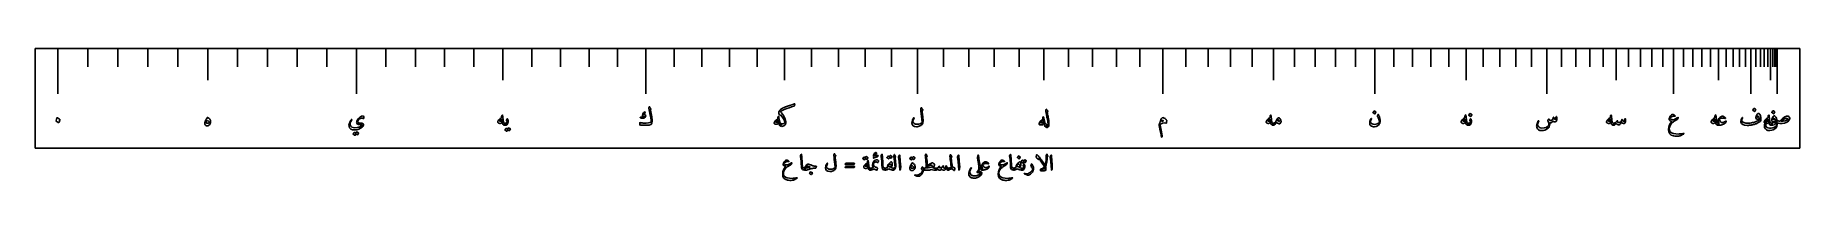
# Model space of a CAD drawing. Header units: millimetres. Extents: x -5 to 385, y -7 to 22.
import ezdxf

# ---------------------------------------------------------------- set-up
doc = ezdxf.new("R2010")
doc.units = ezdxf.units.MM
for name, color, linetype in [('CUT_OUTER', 1, 'Continuous'), ('ENGRAVE', 7, 'Continuous'), ('ENGRAVE_FINE', 8, 'Continuous'), ('TEXT', 5, 'Continuous')]:
    doc.layers.add(name, color=color, linetype=linetype)

msp = doc.modelspace()

# ---------------------------------------------------------------- linework, layer by layer
at = {"layer": 'CUT_OUTER'}
msp.add_lwpolyline([(-5, 0), (385, 0), (385, 22), (-5, 22)], close=True, dxfattribs=at)
at = {"layer": 'ENGRAVE'}
for points in [[(0, 22), (0, 12)], [(33.1192, 22), (33.1192, 15)], [(65.9863, 22), (65.9863, 12)], [(98.3512, 22), (98.3512, 15)], [(129.9677, 22), (129.9677, 12)], [(160.5949, 22), (160.5949, 15)], [(190, 22), (190, 12)], [(217.959, 22), (217.959, 15)], [(244.2593, 22), (244.2593, 12)], [(268.7006, 22), (268.7006, 15)], [(291.0969, 22), (291.0969, 12)], [(311.2778, 22), (311.2778, 15)], [(329.0897, 22), (329.0897, 12)], [(344.397, 22), (344.397, 15)], [(357.0832, 22), (357.0832, 12)], [(367.0518, 22), (367.0518, 15)], [(374.2269, 22), (374.2269, 12)], [(378.554, 22), (378.554, 15)], [(380, 22), (380, 12)]]:
    msp.add_lwpolyline(points, dxfattribs=at)
at = {"layer": 'ENGRAVE_FINE'}
for points in [[(6.6319, 22), (6.6319, 18)], [(13.2618, 22), (13.2618, 18)], [(19.8877, 22), (19.8877, 18)], [(26.5075, 22), (26.5075, 18)], [(39.7208, 22), (39.7208, 18)], [(46.3104, 22), (46.3104, 18)], [(52.8858, 22), (52.8858, 18)], [(59.4451, 22), (59.4451, 18)], [(72.5074, 22), (72.5074, 18)], [(79.0064, 22), (79.0064, 18)], [(85.4814, 22), (85.4814, 18)], [(91.9303, 22), (91.9303, 18)], [(104.7422, 22), (104.7422, 18)], [(111.1012, 22), (111.1012, 18)], [(117.4265, 22), (117.4265, 18)], [(123.7159, 22), (123.7159, 18)], [(136.1798, 22), (136.1798, 18)], [(142.3505, 22), (142.3505, 18)], [(148.4778, 22), (148.4778, 18)], [(154.5599, 22), (154.5599, 18)], [(166.581, 22), (166.581, 18)], [(172.5164, 22), (172.5164, 18)], [(178.3992, 22), (178.3992, 18)], [(184.2277, 22), (184.2277, 18)], [(195.7145, 22), (195.7145, 18)], [(201.3693, 22), (201.3693, 18)], [(206.9628, 22), (206.9628, 18)], [(212.4933, 22), (212.4933, 18)], [(223.3584, 22), (223.3584, 18)], [(228.6897, 22), (228.6897, 18)], [(233.9514, 22), (233.9514, 18)], [(239.1417, 22), (239.1417, 18)], [(249.3024, 22), (249.3024, 18)], [(254.2696, 22), (254.2696, 18)], [(259.1594, 22), (259.1594, 18)], [(263.9702, 22), (263.9702, 18)], [(273.3491, 22), (273.3491, 18)], [(277.9144, 22), (277.9144, 18)], [(282.395, 22), (282.395, 18)], [(286.7896, 22), (286.7896, 18)], [(295.3155, 22), (295.3155, 18)], [(299.4441, 22), (299.4441, 18)], [(303.4815, 22), (303.4815, 18)], [(307.4265, 22), (307.4265, 18)], [(315.0343, 22), (315.0343, 18)], [(318.6948, 22), (318.6948, 18)], [(322.2583, 22), (322.2583, 18)], [(325.7236, 22), (325.7236, 18)], [(332.3555, 22), (332.3555, 18)], [(335.5201, 22), (335.5201, 18)], [(338.5825, 22), (338.5825, 18)], [(341.5417, 22), (341.5417, 18)], [(347.1473, 22), (347.1473, 18)], [(349.7918, 22), (349.7918, 18)], [(352.3299, 22), (352.3299, 18)], [(354.7606, 22), (354.7606, 18)], [(359.2971, 22), (359.2971, 18)], [(361.4015, 22), (361.4015, 18)], [(363.3958, 22), (363.3958, 18)], [(365.2794, 22), (365.2794, 18)], [(368.7124, 22), (368.7124, 18)], [(370.2606, 22), (370.2606, 18)], [(371.6961, 22), (371.6961, 18)], [(373.0183, 22), (373.0183, 18)], [(375.3216, 22), (375.3216, 18)], [(376.3019, 22), (376.3019, 18)], [(377.1675, 22), (377.1675, 18)], [(377.9183, 22), (377.9183, 18)], [(379.0743, 22), (379.0743, 18)], [(379.4792, 22), (379.4792, 18)], [(379.7685, 22), (379.7685, 18)], [(379.9421, 22), (379.9421, 18)]]:
    msp.add_lwpolyline(points, dxfattribs=at)
at = {"layer": 'TEXT'}
for points in [[(130.8115, 9.0761), (130.8406, 9.0208), (130.8709, 8.9684), (130.9025, 8.9189), (130.9354, 8.8723), (130.9699, 8.8285), (131.0064, 8.7877), (131.0448, 8.7498), (131.0851, 8.7148), (131.1006, 8.6952), (131.1057, 8.6723), (131.1006, 8.6461), (131.0851, 8.6168), (130.9922, 8.4619), (130.9831, 8.4452), (130.9767, 8.431), (130.9728, 8.4194), (130.9715, 8.4103), (131.0564, 7.9918), (131.1302, 7.6135), (131.1931, 7.2756), (131.2451, 6.9781), (131.2857, 6.7211), (131.3148, 6.5052), (131.3322, 6.3302), (131.338, 6.1961), (131.338, 5.9432), (131.3335, 5.8631), (131.3251, 5.7826), (131.3128, 5.7018), (131.2967, 5.6206), (131.2764, 5.5392), (131.2515, 5.4574), (131.2222, 5.3753), (131.1883, 5.2929), (131.0328, 5.1706), (130.6902, 5.0877), (130.1606, 5.0442), (129.4438, 5.04), (129.2199, 5.0477), (129.0128, 5.0606), (128.8225, 5.0787), (128.6489, 5.1019), (128.6331, 5.1087), (128.6218, 5.1187), (128.6151, 5.1319), (128.6128, 5.1484), (128.6081, 5.2274), (128.6044, 5.2994), (128.6017, 5.3642), (128.5999, 5.4219), (128.5991, 5.4732), (128.5993, 5.5187), (128.6004, 5.5584), (128.6025, 5.5923), (128.6048, 5.6113), (128.6115, 5.6219), (128.6228, 5.6242), (128.6386, 5.6181), (128.7593, 5.5816), (128.9148, 5.5548), (129.1051, 5.5377), (129.3302, 5.5303), (130.0028, 5.5306), (130.5289, 5.5626), (130.9086, 5.6261), (131.1418, 5.7213), (131.1415, 5.8784), (131.1096, 6.1639), (131.046, 6.5777), (130.9509, 7.12), (130.8512, 7.6629), (130.7741, 8.0735), (130.7196, 8.3519), (130.6877, 8.4981), (130.6777, 8.5381), (130.6683, 8.5755), (130.6596, 8.6103), (130.6515, 8.6426), (130.6441, 8.6719), (130.6373, 8.6981), (130.6312, 8.721), (130.6257, 8.7406), (130.6167, 8.7835), (130.6154, 8.8245), (130.6218, 8.8635), (130.636, 8.9006), (130.7341, 9.0968), (130.7422, 9.11), (130.7509, 9.1187), (130.7602, 9.1229), (130.7702, 9.1226), (130.7825, 9.1158), (130.7935, 9.1058), (130.8031, 9.0926), (130.8115, 9.0761)], [(129.7741, 8.0026), (129.7838, 8.0013), (129.7922, 7.9974), (129.7993, 7.991), (129.8051, 7.9819), (129.807, 7.9739), (129.8077, 7.9652), (129.807, 7.9558), (129.8051, 7.9458), (129.6967, 7.6723), (129.6835, 7.6445), (129.6696, 7.6232), (129.6551, 7.6084), (129.6399, 7.6), (129.5751, 7.5816), (129.5199, 7.5574), (129.4744, 7.5274), (129.4386, 7.4916), (129.4315, 7.4729), (129.4412, 7.4529), (129.4677, 7.4316), (129.5109, 7.409), (129.5398, 7.399), (129.5696, 7.3897), (129.6004, 7.381), (129.6322, 7.3729), (129.6652, 7.3655), (129.6999, 7.3587), (129.7362, 7.3526), (129.7741, 7.3471), (129.9051, 7.2926), (129.947, 7.1806), (129.8999, 7.0113), (129.7638, 6.7845), (129.7077, 6.7171), (129.6528, 6.6645), (129.5993, 6.6268), (129.547, 6.6039), (129.4896, 6.5919), (129.4102, 6.5871), (129.3089, 6.5894), (129.1857, 6.5987), (129.1228, 6.6048), (129.0631, 6.6129), (129.0067, 6.6229), (128.9535, 6.6348), (128.9035, 6.6477), (128.8567, 6.6606), (128.8131, 6.6735), (128.7728, 6.6865), (128.748, 6.7003), (128.7302, 6.7161), (128.7196, 6.7339), (128.716, 6.7535), (128.7193, 6.7739), (128.7289, 6.7884), (128.7451, 6.7971), (128.7677, 6.8), (128.8396, 6.8048), (128.9212, 6.809), (129.0125, 6.8126), (129.1135, 6.8155), (129.3018, 6.821), (129.4489, 6.8323), (129.5548, 6.8494), (129.6193, 6.8723), (129.6277, 6.8784), (129.6322, 6.8865), (129.6328, 6.8965), (129.6296, 6.9084), (129.6251, 6.9158), (129.6167, 6.9226), (129.6044, 6.9287), (129.5883, 6.9342), (129.4386, 6.9703), (129.376, 6.9884), (129.3225, 7.0116), (129.278, 7.04), (129.2425, 7.0735), (129.2125, 7.1129), (129.1948, 7.1535), (129.1893, 7.1955), (129.196, 7.2387), (129.2902, 7.5303), (129.418, 7.7548), (129.5793, 7.9123), (129.7741, 8.0026)], [(162.7885, 9.7677), (162.8407, 9.7771), (162.8736, 9.7639), (162.8872, 9.7281), (162.8814, 9.6697), (162.8246, 9.4426), (162.8072, 9.3845), (162.7859, 9.3394), (162.7607, 9.3071), (162.7317, 9.2877), (162.1504, 9.0973), (161.6246, 8.9181), (161.1543, 8.7502), (160.7395, 8.5935), (160.3807, 8.4476), (160.0788, 8.3116), (159.8336, 8.1856), (159.6453, 8.0697), (159.9098, 7.8116), (160.1511, 7.5277), (160.3691, 7.2181), (160.564, 6.8826), (160.742, 6.4916), (160.853, 6.129), (160.8969, 5.7948), (160.8736, 5.489), (160.8388, 5.3516), (160.7962, 5.2387), (160.7459, 5.1503), (160.6878, 5.0865), (160.4466, 4.9213), (160.213, 4.8232), (159.9872, 4.7923), (159.7691, 4.8284), (159.6756, 4.8768), (159.6066, 4.9548), (159.562, 5.0626), (159.542, 5.2), (159.543, 5.3097), (159.5614, 5.391), (159.5972, 5.4439), (159.6504, 5.4684), (159.6772, 5.4671), (159.7111, 5.4581), (159.752, 5.4413), (159.8001, 5.4168), (159.9982, 5.349), (160.2156, 5.3626), (160.4524, 5.4574), (160.7085, 5.6335), (160.5956, 6.0235), (160.3962, 6.4348), (160.1104, 6.8674), (159.7382, 7.3213), (159.7275, 7.3287), (159.7162, 7.3303), (159.7043, 7.3261), (159.6917, 7.3161), (159.6349, 7.2697), (159.6217, 7.2603), (159.6078, 7.2581), (159.5933, 7.2629), (159.5782, 7.2748), (159.3304, 7.5535), (159.3246, 7.5748), (159.3227, 7.6232), (159.3246, 7.6987), (159.3304, 7.8013), (159.3401, 7.9103), (159.3536, 8), (159.3711, 8.0703), (159.3924, 8.1213), (159.429, 8.1861), (159.4666, 8.2465), (159.5051, 8.3023), (159.5446, 8.3535), (159.5851, 8.4006), (159.6266, 8.4439), (159.669, 8.4832), (159.7124, 8.5187), (159.923, 8.6556), (160.1833, 8.7981), (160.4933, 8.946), (160.853, 9.0994), (161.2624, 9.2582), (161.7214, 9.4226), (162.2301, 9.5924), (162.7885, 9.7677)], [(190.8335, 8.88), (190.8426, 8.8958), (190.8542, 8.9071), (190.8684, 8.9139), (190.8852, 8.9161), (190.9019, 8.9132), (190.9161, 8.9045), (190.9277, 8.89), (190.9368, 8.8697), (190.9848, 8.7513), (191.0361, 8.649), (191.0906, 8.5629), (191.1484, 8.4929), (191.1655, 8.4677), (191.1703, 8.4387), (191.1629, 8.4058), (191.1432, 8.369), (191.1306, 8.3513), (191.1187, 8.3342), (191.1074, 8.3177), (191.0968, 8.3019), (191.0868, 8.2871), (191.0774, 8.2735), (191.0687, 8.2613), (191.0606, 8.2503), (191.0471, 8.2303), (191.0374, 8.2065), (191.0316, 8.1787), (191.0297, 8.1471), (191.0358, 8.0579), (191.0439, 7.9606), (191.0539, 7.8553), (191.0658, 7.7419), (191.0794, 7.6205), (191.0942, 7.491), (191.1103, 7.3534), (191.1277, 7.2077), (191.1473, 7.0624), (191.1645, 6.9258), (191.1795, 6.7979), (191.1923, 6.6787), (191.2031, 6.5679), (191.2123, 6.4652), (191.2198, 6.3705), (191.2258, 6.2839), (191.2326, 6.0274), (191.2116, 5.7845), (191.1629, 5.5552), (191.0865, 5.3394), (191.0119, 5.2126), (190.8968, 5.0955), (190.741, 4.9881), (190.5445, 4.8903), (190.3316, 4.8094), (190.1316, 4.7523), (189.9445, 4.719), (189.7703, 4.7097), (189.3342, 4.7697), (189.0219, 4.9342), (188.8335, 5.2032), (188.769, 5.5768), (188.7916, 5.8552), (188.8645, 6.1277), (188.9877, 6.3945), (189.1613, 6.6555), (189.1745, 6.6706), (189.1884, 6.68), (189.2029, 6.6835), (189.2181, 6.6813), (189.2342, 6.6752), (189.2465, 6.6671), (189.2548, 6.6571), (189.2594, 6.6452), (189.2626, 6.6274), (189.2619, 6.6103), (189.2574, 6.5939), (189.249, 6.5781), (189.1306, 6.3474), (189.049, 6.151), (189.0042, 5.9887), (188.9961, 5.8606), (189.0823, 5.5848), (189.2684, 5.3923), (189.5545, 5.2829), (189.9406, 5.2568), (190.2887, 5.2945), (190.5845, 5.3819), (190.8281, 5.519), (191.0194, 5.7058), (191.0153, 5.796), (191.0084, 5.9013), (190.9985, 6.0218), (190.9858, 6.1574), (190.9698, 6.3085), (190.9503, 6.4755), (190.9273, 6.6582), (190.9006, 6.8568), (190.8755, 7.0616), (190.8516, 7.2632), (190.829, 7.4616), (190.8077, 7.6568), (190.7881, 7.8487), (190.7703, 8.0374), (190.7545, 8.2229), (190.7406, 8.4052), (190.72, 8.5806), (190.721, 8.6006), (190.7239, 8.6194), (190.7287, 8.6368), (190.7355, 8.6529)], [(218.421, 8.5445), (218.4303, 8.5694), (218.4429, 8.5871), (218.4587, 8.5977), (218.4778, 8.6013), (218.4949, 8.5984), (218.51, 8.5897), (218.5232, 8.5752), (218.5345, 8.5548), (218.5803, 8.45), (218.6352, 8.3574), (218.699, 8.2771), (218.7719, 8.209), (218.7958, 8.179), (218.8055, 8.1458), (218.801, 8.1094), (218.7823, 8.0697), (218.7692, 8.049), (218.7558, 8.0284), (218.7421, 8.0077), (218.7281, 7.9871), (218.714, 7.9665), (218.7003, 7.9458), (218.6869, 7.9252), (218.6739, 7.9045), (218.6768, 7.8545), (218.701, 7.7148), (218.7465, 7.4855), (218.8132, 7.1665), (218.8503, 6.9911), (218.8842, 6.8265), (218.9149, 6.6724), (218.9423, 6.529), (218.9661, 6.3966), (218.9861, 6.2755), (219.0023, 6.1656), (219.0145, 6.0671), (219.0239, 5.9742), (219.0313, 5.8813), (219.0368, 5.7884), (219.0403, 5.6955), (219.0419, 5.6023), (219.0416, 5.5084), (219.0394, 5.4139), (219.0352, 5.3187), (218.9994, 4.9997), (218.9281, 4.7652), (218.8213, 4.6152), (218.679, 4.5497), (218.6087, 4.5477), (218.5526, 4.5677), (218.5107, 4.6097), (218.4829, 4.6735), (218.4687, 4.7487), (218.4674, 4.8245), (218.479, 4.901), (218.5036, 4.9781), (218.5365, 5.0494), (218.5732, 5.0981), (218.6139, 5.1242), (218.6584, 5.1277), (218.6928, 5.1253), (218.7236, 5.1232), (218.7508, 5.1215), (218.7745, 5.12), (218.795, 5.1195), (218.8126, 5.1206), (218.8273, 5.1234), (218.839, 5.1277), (218.8623, 5.2045), (218.87, 5.3213), (218.8623, 5.4781), (218.839, 5.6748), (218.8213, 5.7918), (218.799, 5.9258), (218.7723, 6.0769), (218.741, 6.2452), (218.7055, 6.4308), (218.6661, 6.6342), (218.6229, 6.8553), (218.5758, 7.0942), (218.5294, 7.3277), (218.4881, 7.5329), (218.4519, 7.7097), (218.421, 7.8581), (218.3955, 7.9781), (218.3758, 8.0697), (218.3619, 8.1329), (218.3539, 8.1677), (218.3471, 8.2132), (218.3474, 8.2619), (218.3549, 8.3139), (218.3694, 8.369), (218.3792, 8.3966), (218.3881, 8.4226), (218.396, 8.4469), (218.4029, 8.4697), (218.4089, 8.4908), (218.4139, 8.5103), (218.4179, 8.5282), (218.421, 8.5445)], [(290.9266, 8.1884), (290.933, 8.1948), (290.942, 8.1987), (290.9537, 8.2), (290.9679, 8.1987), (291.0682, 8.1581), (291.1627, 8.1084), (291.2514, 8.0497), (291.3343, 7.9819), (291.3424, 7.9716), (291.3459, 7.9613), (291.345, 7.951), (291.3395, 7.9406), (291.0969, 7.5484), (291.0879, 7.539), (291.0762, 7.5368), (291.062, 7.5416), (291.0453, 7.5535), (291.0308, 7.5639), (291.0079, 7.5794), (290.9766, 7.6), (290.9369, 7.6258), (290.8882, 7.6568), (290.8298, 7.6929), (290.7617, 7.7342), (290.684, 7.7806), (290.6737, 7.7884), (290.6685, 7.7961), (290.6685, 7.8039), (290.6737, 7.8116)], [(374.885, 8.7458), (374.8915, 8.7523), (374.9005, 8.7561), (374.9121, 8.7574), (374.9263, 8.7561), (375.0266, 8.7155), (375.1211, 8.6658), (375.2098, 8.6071), (375.2928, 8.5394), (375.3008, 8.529), (375.3044, 8.5187), (375.3034, 8.5084), (375.2979, 8.4981), (375.0553, 8.1058), (375.0463, 8.0965), (375.0347, 8.0942), (375.0205, 8.099), (375.0037, 8.111), (374.9892, 8.1213), (374.9663, 8.1368), (374.935, 8.1574), (374.8953, 8.1832), (374.8466, 8.2142), (374.7882, 8.2503), (374.7202, 8.2916), (374.6424, 8.3381), (374.6321, 8.3458), (374.6269, 8.3535), (374.6269, 8.3613), (374.6321, 8.369)], [(379.0908, 8.24), (379.0972, 8.2465), (379.1062, 8.2503), (379.1179, 8.2516), (379.132, 8.2503), (379.2324, 8.2097), (379.3269, 8.16), (379.4156, 8.1013), (379.4985, 8.0335), (379.5066, 8.0232), (379.5101, 8.0129), (379.5091, 8.0026), (379.5037, 7.9923), (379.2611, 7.6), (379.252, 7.5906), (379.2404, 7.5884), (379.2262, 7.5932), (379.2095, 7.6052), (379.195, 7.6155), (379.172, 7.631), (379.1408, 7.6516), (379.1011, 7.6774), (379.0524, 7.7084), (378.994, 7.7445), (378.9259, 7.7858), (378.8482, 7.8323), (378.8379, 7.84), (378.8327, 7.8477), (378.8327, 7.8555), (378.8379, 7.8632)], [(-0.2142, 6.6503), (-0.2055, 6.6713), (-0.1948, 6.6877), (-0.1823, 6.6997), (-0.1677, 6.7071), (-0.1455, 6.7132), (-0.12, 6.711), (-0.0913, 6.7003), (-0.0594, 6.6813), (0.369, 6.4077), (0.4052, 6.3735), (0.4258, 6.3329), (0.431, 6.2858), (0.4206, 6.2323), (0.2555, 5.7213), (0.229, 5.6719), (0.191, 5.6477), (0.1413, 5.6487), (0.08, 5.6748), (-0.3897, 5.9484), (-0.4142, 5.9716), (-0.4258, 6.0052), (-0.4245, 6.049), (-0.4103, 6.1032)], [(32.9824, 6.7226), (33.0266, 6.7429), (33.0766, 6.7471), (33.1324, 6.7352), (33.194, 6.7071), (33.3472, 6.6045), (33.4766, 6.4877), (33.5821, 6.3568), (33.6637, 6.2116), (33.7201, 6.0603), (33.7501, 5.9058), (33.7537, 5.7481), (33.7308, 5.5871), (33.6892, 5.4403), (33.6314, 5.3097), (33.5576, 5.1952), (33.4676, 5.0968), (33.366, 5.0177), (33.2572, 4.9613), (33.1414, 4.9274), (33.0185, 4.9161), (32.8579, 4.9277), (32.7269, 4.9729), (32.6256, 5.0516), (32.554, 5.1639), (32.5111, 5.3003), (32.496, 5.4568), (32.5085, 5.6332), (32.5489, 5.8297), (32.6143, 6.0335), (32.7024, 6.2271), (32.8131, 6.4103), (32.9463, 6.5832), (32.9508, 6.5913), (32.954, 6.6052), (32.956, 6.6248), (32.9566, 6.6503), (32.9582, 6.6781), (32.9631, 6.6994), (32.9711, 6.7142), (32.9824, 6.7226)], [(33.4727, 5.6129), (33.4943, 5.64), (33.4972, 5.6748), (33.4814, 5.7174), (33.4469, 5.7677), (33.3272, 5.8981), (33.2108, 5.9897), (33.0976, 6.0426), (32.9876, 6.0568), (32.9353, 6.0474), (32.8869, 6.0194), (32.8424, 5.9726), (32.8018, 5.9071), (32.7692, 5.8365), (32.7489, 5.7742), (32.7408, 5.7203), (32.745, 5.6748), (32.7811, 5.5913), (32.8431, 5.5316), (32.9308, 5.4958), (33.0443, 5.4839), (33.1698, 5.4919), (33.2831, 5.5161), (33.384, 5.5565), (33.4727, 5.6129)], [(67.4779, 6.5265), (67.3108, 6.5823), (67.1244, 6.5845), (66.9186, 6.5332), (66.6934, 6.4284), (66.5505, 6.3284), (66.4315, 6.209), (66.3363, 6.0703), (66.265, 5.9123), (66.2579, 5.8806), (66.2573, 5.8477), (66.2631, 5.8135), (66.2753, 5.7781), (66.3573, 5.6677), (66.4947, 5.5845), (66.6876, 5.5284), (66.936, 5.4994), (67.1811, 5.4732), (67.3592, 5.4258), (67.4702, 5.3571), (67.514, 5.2671), (67.5189, 5.0787), (67.4818, 4.911), (67.4028, 4.7639), (67.2818, 4.6374), (66.8976, 4.3752), (66.4882, 4.1819), (66.0537, 4.0577), (65.594, 4.0026), (65.0921, 4.0374), (64.7166, 4.1884), (64.4676, 4.4555), (64.345, 4.8387), (64.3379, 5.049), (64.3682, 5.2774), (64.436, 5.5239), (64.5411, 5.7884), (64.5778, 5.8619), (64.6153, 5.9329), (64.6539, 6.0013), (64.6934, 6.0671), (64.7342, 6.1306), (64.7766, 6.1923), (64.8207, 6.2519), (64.8663, 6.3097), (64.8908, 6.3335), (64.9128, 6.3432), (64.9321, 6.3387), (64.9489, 6.32), (64.9582, 6.2968), (64.9605, 6.2735), (64.9557, 6.2503), (64.9437, 6.2271), (64.7315, 5.8852), (64.6057, 5.5768), (64.5663, 5.3019), (64.6134, 5.0606), (64.765, 4.8065), (64.9876, 4.6271), (65.2811, 4.5226), (65.6457, 4.4929), (66.1128, 4.53), (66.5334, 4.6258), (66.9076, 4.7803), (67.2353, 4.9935), (67.255, 5.0116), (67.2624, 5.0297), (67.2576, 5.0477), (67.2405, 5.0658), (67.1711, 5.0994), (67.0508, 5.1277), (66.8795, 5.151), (66.6573, 5.169), (66.4311, 5.1968), (66.2586, 5.249), (66.1395, 5.3258), (66.074, 5.4271), (66.0437, 5.5461), (66.0353, 5.671), (66.0489, 5.8016), (66.0844, 5.9381), (66.1995, 6.2061), (66.3592, 6.4529), (66.5634, 6.6784), (66.8121, 6.8826), (66.8782, 6.931), (66.9424, 6.9729), (67.0047, 7.0084), (67.065, 7.0374), (67.1231, 7.0603), (67.1786, 7.0774), (67.2315, 7.0887), (67.2818, 7.0942), (67.4786, 7.0758), (67.5992, 6.9897), (67.6437, 6.8358), (67.6121, 6.6142), (67.5882, 6.5545), (67.5579, 6.52), (67.5211, 6.5106), (67.4779, 6.5265)], [(98.2041, 7.3058), (98.2345, 7.3381), (98.2583, 7.3419), (98.2758, 7.3174), (98.2867, 7.2645), (98.2903, 7.2326), (98.2958, 7.1884), (98.3032, 7.1319), (98.3125, 7.0632), (98.3235, 6.9816), (98.3358, 6.8865), (98.3493, 6.7777), (98.3641, 6.6555), (98.3788, 6.5353), (98.3919, 6.4277), (98.4033, 6.3327), (98.4132, 6.2503), (98.4214, 6.1808), (98.428, 6.1245), (98.433, 6.0815), (98.4364, 6.0516), (98.4629, 5.8635), (98.5009, 5.7174), (98.5506, 5.6132), (98.6119, 5.551), (98.6551, 5.5268), (98.7074, 5.511), (98.7687, 5.5035), (98.839, 5.5045), (98.8806, 5.4977), (98.9125, 5.4774), (98.9348, 5.4435), (98.9474, 5.3961), (98.9519, 5.339), (98.9499, 5.2813), (98.9416, 5.2229), (98.9267, 5.1639), (98.9077, 5.1135), (98.8867, 5.0761), (98.8638, 5.0516), (98.839, 5.04), (98.7038, 5.0413), (98.5874, 5.0658), (98.4896, 5.1135), (98.4106, 5.1845), (98.3441, 5.2887), (98.2893, 5.4258), (98.2461, 5.5958), (98.2145, 5.7987), (98.1416, 5.6752), (98.0674, 5.5781), (97.9919, 5.5074), (97.9151, 5.4632), (97.8529, 5.4474), (97.7796, 5.4413), (97.6954, 5.4448), (97.6003, 5.4581), (97.4999, 5.4806), (97.4158, 5.5071), (97.3477, 5.5374), (97.2958, 5.5716), (97.2538, 5.6139), (97.2261, 5.6581), (97.2125, 5.7042), (97.2132, 5.7523), (97.2251, 5.8123), (97.2454, 5.8787), (97.2741, 5.9516), (97.3112, 6.031), (97.3525, 6.1106), (97.3887, 6.1742), (97.4196, 6.2216), (97.4454, 6.2529), (97.5887, 6.3806), (97.7448, 6.5006), (97.9138, 6.6129), (98.0958, 6.7174), (98.089, 6.8165), (98.0841, 6.9019), (98.0812, 6.9739), (98.0803, 7.0323), (98.0832, 7.0813), (98.0919, 7.1252), (98.1064, 7.1639), (98.1267, 7.1974)], [(98.1319, 6.4026), (97.9448, 6.3384), (97.7861, 6.2594), (97.6558, 6.1655), (97.5538, 6.0568), (97.547, 6.0419), (97.5474, 6.0284), (97.5548, 6.0161), (97.5693, 6.0052), (97.6232, 5.9821), (97.6816, 5.9645), (97.7445, 5.9524), (97.8119, 5.9458), (97.8838, 5.9447), (97.9603, 5.949), (98.0412, 5.9589), (98.1267, 5.9742), (98.1399, 5.9784), (98.1538, 5.9858), (98.1683, 5.9965), (98.1835, 6.0103), (98.1804, 6.0526), (98.1764, 6.0968), (98.1714, 6.1429), (98.1654, 6.191), (98.1585, 6.241), (98.1506, 6.2929), (98.1417, 6.3468), (98.1319, 6.4026)], [(99.1487, 6.129), (99.2932, 6.449), (99.3145, 6.4842), (99.337, 6.4968), (99.3609, 6.4868), (99.3861, 6.4542), (99.4325, 6.3566), (99.4687, 6.2548), (99.4945, 6.1489), (99.5099, 6.0387), (99.5148, 5.9237), (99.5087, 5.8032), (99.4916, 5.6773), (99.4635, 5.5458), (99.378, 5.3245), (99.2454, 5.1665), (99.0658, 5.0716), (98.839, 5.04), (98.8129, 5.0565), (98.7861, 5.1058), (98.7587, 5.1881), (98.7306, 5.3032), (98.7225, 5.3648), (98.7241, 5.4155), (98.7354, 5.4552), (98.7564, 5.4839), (98.7732, 5.4948), (98.7925, 5.5019), (98.8145, 5.5052), (98.839, 5.5045), (98.9819, 5.509), (99.1061, 5.5381), (99.2116, 5.5916), (99.2983, 5.6697), (99.3022, 5.6758), (99.3035, 5.6839), (99.3022, 5.6939), (99.2983, 5.7058), (99.278, 5.7787), (99.248, 5.8529), (99.2083, 5.9284), (99.159, 6.0052), (99.1429, 6.0342), (99.1358, 6.0645), (99.1377, 6.0961), (99.1487, 6.129)], [(99.608, 4.4568), (99.6145, 4.4632), (99.6235, 4.4671), (99.6351, 4.4684), (99.6493, 4.4671), (99.7001, 4.4481), (99.7493, 4.4271), (99.7969, 4.4042), (99.8429, 4.3794), (99.8875, 4.3523), (99.9312, 4.3226), (99.974, 4.2903), (100.0158, 4.2555), (100.0238, 4.2448), (100.0274, 4.2335), (100.0264, 4.2216), (100.0209, 4.209), (99.7732, 3.8168), (99.7664, 3.8116), (99.7564, 3.8116), (99.7432, 3.8168), (99.7267, 3.8271), (99.7154, 3.8366), (99.697, 3.8497), (99.6716, 3.8663), (99.639, 3.8865), (99.599, 3.9105), (99.5512, 3.9387), (99.4958, 3.9711), (99.4325, 4.0077), (99.2364, 3.7032), (99.2274, 3.6939), (99.2158, 3.6916), (99.2016, 3.6965), (99.1848, 3.7084), (99.1703, 3.7187), (99.1474, 3.7342), (99.1161, 3.7548), (99.0764, 3.7806), (99.0277, 3.8116), (98.9693, 3.8477), (98.9012, 3.889), (98.8235, 3.9355), (98.8154, 3.9432), (98.8119, 3.951), (98.8129, 3.9587), (98.8183, 3.9665), (99.0712, 4.3432), (99.0777, 4.3497), (99.0867, 4.3535), (99.0983, 4.3548), (99.1125, 4.3535), (99.1558, 4.3395), (99.1977, 4.3232), (99.2383, 4.3047), (99.2777, 4.2839), (99.3158, 4.2611), (99.3525, 4.2368), (99.388, 4.2108), (99.4222, 4.1832)], [(159.8001, 5.4168), (159.8462, 5.3655), (159.8711, 5.2942), (159.8746, 5.2029), (159.8569, 5.0916), (159.8195, 4.9668), (159.7795, 4.8865), (159.7369, 4.8506), (159.6917, 4.8594), (159.5643, 4.9823), (159.4556, 5.1703), (159.3656, 5.4235), (159.2943, 5.7419), (159.2378, 5.5548), (159.1769, 5.4168), (159.1114, 5.3277), (159.0414, 5.2877), (159.0038, 5.281), (158.9633, 5.2761), (158.9199, 5.2732), (158.8736, 5.2723), (158.8248, 5.2726), (158.7736, 5.2735), (158.7203, 5.2752), (158.6646, 5.2774), (158.5666, 5.2868), (158.4891, 5.2994), (158.4324, 5.3152), (158.3962, 5.3342), (158.3466, 5.3906), (158.3162, 5.4465), (158.3053, 5.5016), (158.3136, 5.5561), (158.3866, 5.7374), (158.4504, 5.8787), (158.5053, 5.98), (158.5511, 6.0413), (158.6122, 6.0994), (158.6769, 6.1548), (158.7451, 6.2077), (158.8169, 6.2581), (158.8928, 6.3061), (158.9736, 6.3523), (159.0593, 6.3965), (159.1498, 6.4387), (159.124, 6.64), (159.1188, 6.6816), (159.1188, 6.7187), (159.124, 6.7513), (159.1343, 6.7794), (159.2427, 7.0116), (159.2653, 7.0403), (159.2866, 7.0387), (159.3066, 7.0068), (159.3253, 6.9445), (159.3556, 6.7463), (159.3846, 6.5645), (159.4124, 6.3992), (159.4388, 6.2503), (159.4646, 6.1182), (159.4904, 6.0032), (159.5162, 5.9053), (159.542, 5.8245), (159.5969, 5.6906), (159.6582, 5.5781), (159.7259, 5.4868), (159.8001, 5.4168)], [(159.2066, 6.1755), (158.9972, 6.1013), (158.8285, 6.0129), (158.7004, 5.9103), (158.613, 5.7935), (158.652, 5.7677), (158.702, 5.7471), (158.763, 5.7316), (158.8349, 5.7213), (158.8764, 5.7195), (158.9182, 5.7194), (158.9603, 5.7208), (159.0027, 5.7239), (159.0454, 5.7292), (159.0885, 5.7374), (159.1319, 5.7485), (159.1756, 5.7626), (159.2259, 5.7955), (159.253, 5.8529), (159.2569, 5.9348), (159.2375, 6.0413), (159.224, 6.0903), (159.2143, 6.129), (159.2085, 6.1574), (159.2066, 6.1755)], [(218.1784, 5.5871), (218.2668, 5.3997), (218.3771, 5.2606), (218.5094, 5.17), (218.6636, 5.1277), (218.7058, 5.1142), (218.7397, 5.0839), (218.7652, 5.0368), (218.7823, 4.9729), (218.7868, 4.939), (218.79, 4.9045), (218.7919, 4.8694), (218.7926, 4.8335), (218.7913, 4.7974), (218.7874, 4.7613), (218.781, 4.7252), (218.7719, 4.689), (218.7526, 4.6297), (218.7307, 4.5858), (218.7061, 4.5574), (218.679, 4.5445), (218.5929, 4.5445), (218.51, 4.56), (218.4303, 4.591), (218.3539, 4.6374), (218.2061, 4.7887), (218.0778, 5), (217.9687, 5.2713), (217.879, 5.6026), (217.8287, 5.4065), (217.7707, 5.2619), (217.7049, 5.169), (217.6313, 5.1277), (217.5915, 5.1206), (217.5494, 5.1148), (217.505, 5.1103), (217.4584, 5.1071), (217.4092, 5.1052), (217.3571, 5.1045), (217.3021, 5.1052), (217.2442, 5.1071), (217.1378, 5.1142), (217.0558, 5.1252), (216.9984, 5.14), (216.9655, 5.1587), (216.9116, 5.2135), (216.879, 5.2697), (216.8678, 5.3271), (216.8778, 5.3858), (216.9432, 5.569), (217.0003, 5.711), (217.049, 5.8116), (217.0894, 5.871), (217.1442, 5.9297), (217.2055, 5.9871), (217.2732, 6.0432), (217.3474, 6.0981), (217.4281, 6.1516), (217.5152, 6.2039), (217.6087, 6.2548), (217.7087, 6.3045), (217.6778, 6.511), (217.6753, 6.5358), (217.6732, 6.5587), (217.6715, 6.5797), (217.67, 6.5987), (217.6695, 6.6158), (217.6707, 6.631), (217.6734, 6.6442), (217.6778, 6.6555), (217.781, 6.8981), (217.8019, 6.9303), (217.8236, 6.929), (217.8458, 6.8942), (217.8687, 6.8258), (217.8986, 6.6484), (217.9313, 6.4774), (217.9669, 6.3129), (218.0055, 6.1548), (218.0463, 6.0032), (218.0887, 5.8581), (218.1328, 5.7194), (218.1784, 5.5871)], [(217.7603, 6.0361), (217.7236, 6.0252), (217.6855, 6.0129), (217.6461, 5.9994), (217.6055, 5.9845), (217.5639, 5.9674), (217.5216, 5.9471), (217.4787, 5.9235), (217.4352, 5.8968), (217.3926, 5.87), (217.3526, 5.8413), (217.3152, 5.8106), (217.2803, 5.7781), (217.2484, 5.7435), (217.2197, 5.7071), (217.1942, 5.6687), (217.1719, 5.6284), (217.2897, 5.5752), (217.4261, 5.5548), (217.5813, 5.5674), (217.7552, 5.6129), (217.7823, 5.6319), (217.8016, 5.6632), (217.8132, 5.7068), (217.8171, 5.7626)], [(243.6296, 5.6903), (243.6436, 5.7727), (243.6599, 5.8548), (243.6785, 5.9366), (243.6993, 6.0181), (243.723, 6.0985), (243.7503, 6.1774), (243.7811, 6.2547), (243.8154, 6.3303), (243.8915, 6.4674), (243.9703, 6.5742), (244.0515, 6.6506), (244.1354, 6.6968), (244.2632, 6.719), (244.4038, 6.6929), (244.5574, 6.6184), (244.7238, 6.4955), (244.7696, 6.4561), (244.8141, 6.4155), (244.8574, 6.3735), (244.8993, 6.3303), (244.9403, 6.2858), (244.9806, 6.24), (245.0203, 6.1929), (245.0593, 6.1445), (245.0793, 6.1165), (245.0928, 6.089), (245.0999, 6.0623), (245.1006, 6.0361), (245.0832, 5.9308), (245.067, 5.8368), (245.0522, 5.754), (245.0386, 5.6826), (245.0267, 5.6234), (245.0167, 5.5774), (245.0086, 5.5447), (245.0025, 5.5252), (244.9874, 5.5013), (244.9677, 5.4865), (244.9435, 5.4806), (244.9148, 5.4839), (244.5151, 5.54), (244.1677, 5.5071), (243.8725, 5.3852), (243.6296, 5.1742), (243.6125, 5.1484), (243.6025, 5.1226), (243.5996, 5.0968), (243.6038, 5.071), (243.6948, 4.7232), (243.7819, 4.3613), (243.8651, 3.9852), (243.9445, 3.5948), (244.0341, 3.0697), (244.0709, 2.6916), (244.0548, 2.4606), (243.9857, 2.3768), (243.9577, 2.3832), (243.9354, 2.4077), (243.919, 2.4503), (243.9083, 2.511), (243.8957, 2.6374), (243.8786, 2.769), (243.857, 2.9058), (243.8309, 3.0477), (243.8009, 3.1945), (243.7677, 3.3458), (243.7312, 3.5016), (243.6915, 3.6619), (243.559, 4.1997), (243.4709, 4.6258), (243.4274, 4.9403), (243.4283, 5.1432), (243.443, 5.2376), (243.4612, 5.3245), (243.483, 5.404), (243.5083, 5.4761), (243.5362, 5.5408), (243.5657, 5.5981), (243.5969, 5.6479), (243.6296, 5.6903)], [(243.898, 5.8813), (243.9457, 5.9011), (243.9961, 5.9194), (244.049, 5.936), (244.1045, 5.951), (244.1622, 5.9644), (244.2219, 5.9761), (244.2835, 5.9863), (244.347, 5.9948), (244.2577, 6.0629), (244.1806, 6.1071), (244.1157, 6.1274), (244.0632, 6.1239), (244.0006, 6.0932), (243.9522, 6.0426), (243.918, 5.9719), (243.898, 5.8813)], [(268.0399, 7.3058), (268.0703, 7.3381), (268.0941, 7.3419), (268.1115, 7.3174), (268.1225, 7.2645), (268.1261, 7.2326), (268.1315, 7.1884), (268.139, 7.1319), (268.1483, 7.0632), (268.1593, 6.9816), (268.1715, 6.8865), (268.1851, 6.7777), (268.1999, 6.6555), (268.2146, 6.5353), (268.2277, 6.4277), (268.2391, 6.3327), (268.249, 6.2503), (268.2572, 6.1808), (268.2638, 6.1245), (268.2688, 6.0815), (268.2722, 6.0516), (268.2986, 5.8635), (268.3367, 5.7174), (268.3864, 5.6132), (268.4477, 5.551), (268.4909, 5.5268), (268.5432, 5.511), (268.6044, 5.5035), (268.6748, 5.5045), (268.7164, 5.4977), (268.7483, 5.4774), (268.7706, 5.4435), (268.7832, 5.3961), (268.7877, 5.339), (268.7857, 5.2813), (268.7774, 5.2229), (268.7625, 5.1639), (268.7435, 5.1135), (268.7225, 5.0761), (268.6996, 5.0516), (268.6748, 5.04), (268.5396, 5.0413), (268.4232, 5.0658), (268.3254, 5.1135), (268.2464, 5.1845), (268.1799, 5.2887), (268.1251, 5.4258), (268.0819, 5.5958), (268.0503, 5.7987), (267.9774, 5.6752), (267.9032, 5.5781), (267.8277, 5.5074), (267.7509, 5.4632), (267.6886, 5.4474), (267.6154, 5.4413), (267.5312, 5.4448), (267.4361, 5.4581), (267.3357, 5.4806), (267.2515, 5.5071), (267.1835, 5.5374), (267.1315, 5.5716), (267.0896, 5.6139), (267.0619, 5.6581), (267.0483, 5.7042), (267.049, 5.7523), (267.0609, 5.8123), (267.0812, 5.8787), (267.1099, 5.9516), (267.147, 6.031), (267.1883, 6.1106), (267.2244, 6.1742), (267.2554, 6.2216), (267.2812, 6.2529), (267.4244, 6.3806), (267.5806, 6.5006), (267.7496, 6.6129), (267.9315, 6.7174), (267.9248, 6.8165), (267.9199, 6.9019), (267.917, 6.9739), (267.9161, 7.0323), (267.919, 7.0813), (267.9277, 7.1252), (267.9422, 7.1639), (267.9625, 7.1974)], [(267.9677, 6.4026), (267.7806, 6.3384), (267.6219, 6.2594), (267.4915, 6.1655), (267.3896, 6.0568), (267.3828, 6.0419), (267.3832, 6.0284), (267.3906, 6.0161), (267.4051, 6.0052), (267.459, 5.9821), (267.5174, 5.9645), (267.5803, 5.9524), (267.6477, 5.9458), (267.7196, 5.9447), (267.7961, 5.949), (267.877, 5.9589), (267.9625, 5.9742), (267.9757, 5.9784), (267.9896, 5.9858), (268.0041, 5.9965), (268.0193, 6.0103), (268.0162, 6.0526), (268.0122, 6.0968), (268.0072, 6.1429), (268.0012, 6.191), (267.9943, 6.241), (267.9864, 6.2929), (267.9775, 6.3468), (267.9677, 6.4026)], [(269.8774, 6.6813), (270.039, 6.6239), (270.1728, 6.4619), (270.279, 6.1955), (270.3574, 5.8245), (270.3603, 5.7977), (270.3586, 5.7742), (270.3525, 5.7539), (270.3419, 5.7368), (270.058, 5.3806), (270.0383, 5.359), (270.0154, 5.3458), (269.9893, 5.341), (269.9599, 5.3445), (269.767, 5.4103), (269.5857, 5.4942), (269.4161, 5.5961), (269.258, 5.7161), (269.1306, 5.4203), (268.9909, 5.209), (268.839, 5.0823), (268.6748, 5.04), (268.6564, 5.0468), (268.6374, 5.0671), (268.6177, 5.101), (268.5974, 5.1484), (268.5661, 5.2658), (268.5548, 5.36), (268.5635, 5.431), (268.5922, 5.4787), (268.609, 5.49), (268.6283, 5.4981), (268.6503, 5.5029), (268.6748, 5.5045), (268.7922, 5.5245), (268.907, 5.5794), (269.0193, 5.669), (269.129, 5.7935), (269.177, 5.8658), (269.249, 5.9845), (269.3448, 6.1497), (269.4644, 6.3613), (269.558, 6.5013), (269.658, 6.6013), (269.7644, 6.6613), (269.8774, 6.6813)], [(269.5057, 6.1755), (269.6025, 6.0948), (269.7122, 6.0284), (269.8348, 5.9761), (269.9703, 5.9381), (269.9628, 6.0397), (269.9354, 6.1226), (269.888, 6.1868), (269.8206, 6.2323), (269.7428, 6.2558), (269.6644, 6.2542), (269.5854, 6.2274), (269.5057, 6.1755)], [(291.8814, 7.4142), (291.9246, 7.3271), (291.9666, 7.2361), (292.0072, 7.1413), (292.0466, 7.0426), (292.084, 6.9394), (292.1188, 6.831), (292.1511, 6.7174), (292.1808, 6.5987), (292.2062, 6.4805), (292.2259, 6.3632), (292.2398, 6.2469), (292.2479, 6.1316), (292.2501, 6.0169), (292.2466, 5.9026), (292.2372, 5.7885), (292.222, 5.6748), (292.1969, 5.5555), (292.1627, 5.4452), (292.1195, 5.3439), (292.0672, 5.2516), (291.8895, 5.0416), (291.6556, 4.8813), (291.3656, 4.7706), (291.0195, 4.7097), (290.7691, 4.7035), (290.5498, 4.7368), (290.3614, 4.8094), (290.204, 4.9213), (290.0856, 5.0652), (290.004, 5.2335), (289.9591, 5.4265), (289.9511, 5.6439), (289.9804, 5.8742), (290.0427, 6.0955), (290.1379, 6.3077), (290.2659, 6.511), (290.2862, 6.5342), (290.3059, 6.5471), (290.325, 6.5497), (290.3433, 6.5419), (290.3604, 6.5258), (290.3653, 6.5032), (290.3579, 6.4742), (290.3382, 6.4387), (290.2104, 6.1829), (290.1472, 5.9523), (290.1485, 5.7468), (290.2143, 5.5665), (290.3346, 5.4219), (290.5046, 5.3187), (290.7243, 5.2568), (290.9937, 5.2361), (291.3191, 5.2681), (291.6091, 5.3535), (291.8637, 5.4926), (292.0827, 5.6852), (292.0872, 5.6919), (292.0904, 5.7019), (292.0924, 5.7152), (292.093, 5.7316), (292.0856, 5.861), (292.0582, 6.0116), (292.0108, 6.1835), (291.9433, 6.3768), (291.9053, 6.474), (291.8685, 6.5645), (291.833, 6.6482), (291.7988, 6.7252), (291.7656, 6.795), (291.733, 6.8574), (291.7011, 6.9124), (291.6698, 6.96), (291.655, 6.9848), (291.6466, 7.0077), (291.6446, 7.0287), (291.6491, 7.0477), (291.804, 7.4297), (291.8185, 7.4519), (291.8362, 7.4568), (291.8572, 7.4442), (291.8814, 7.4142)], [(311.1307, 7.3058), (311.161, 7.3381), (311.1849, 7.3419), (311.2023, 7.3174), (311.2133, 7.2645), (311.2168, 7.2326), (311.2223, 7.1884), (311.2297, 7.1319), (311.2391, 7.0632), (311.25, 6.9816), (311.2623, 6.8865), (311.2758, 6.7777), (311.2907, 6.6555), (311.3054, 6.5353), (311.3184, 6.4277), (311.3299, 6.3327), (311.3397, 6.2503), (311.3479, 6.1808), (311.3546, 6.1245), (311.3596, 6.0815), (311.3629, 6.0516), (311.3894, 5.8635), (311.4275, 5.7174), (311.4771, 5.6132), (311.5384, 5.551), (311.5816, 5.5268), (311.6339, 5.511), (311.6952, 5.5035), (311.7655, 5.5045), (311.8071, 5.4977), (311.8391, 5.4774), (311.8613, 5.4435), (311.8739, 5.3961), (311.8784, 5.339), (311.8765, 5.2813), (311.8681, 5.2229), (311.8533, 5.1639), (311.8342, 5.1135), (311.8133, 5.0761), (311.7904, 5.0516), (311.7655, 5.04), (311.6304, 5.0413), (311.5139, 5.0658), (311.4162, 5.1135), (311.3371, 5.1845), (311.2707, 5.2887), (311.2158, 5.4258), (311.1726, 5.5958), (311.141, 5.7987), (311.0681, 5.6752), (310.9939, 5.5781), (310.9184, 5.5074), (310.8416, 5.4632), (310.7794, 5.4474), (310.7062, 5.4413), (310.622, 5.4448), (310.5268, 5.4581), (310.4265, 5.4806), (310.3423, 5.5071), (310.2742, 5.5374), (310.2223, 5.5716), (310.1804, 5.6139), (310.1526, 5.6581), (310.1391, 5.7042), (310.1397, 5.7523), (310.1516, 5.8123), (310.172, 5.8787), (310.2007, 5.9516), (310.2378, 6.031), (310.2791, 6.1106), (310.3152, 6.1742), (310.3462, 6.2216), (310.372, 6.2529), (310.5152, 6.3806), (310.6713, 6.5006), (310.8404, 6.6129), (311.0223, 6.7174), (311.0155, 6.8165), (311.0107, 6.9019), (311.0078, 6.9739), (311.0068, 7.0323), (311.0097, 7.0813), (311.0184, 7.1252), (311.0329, 7.1639), (311.0533, 7.1974)], [(311.0584, 6.4026), (310.8713, 6.3384), (310.7126, 6.2594), (310.5823, 6.1655), (310.4804, 6.0568), (310.4736, 6.0419), (310.4739, 6.0284), (310.4813, 6.0161), (310.4958, 6.0052), (310.5497, 5.9821), (310.6081, 5.9645), (310.671, 5.9524), (310.7384, 5.9458), (310.8104, 5.9447), (310.8868, 5.949), (310.9678, 5.9589), (311.0533, 5.9742), (311.0665, 5.9784), (311.0804, 5.9858), (311.0949, 5.9965), (311.11, 6.0103), (311.107, 6.0526), (311.1029, 6.0968), (311.0979, 6.1429), (311.092, 6.191), (311.085, 6.241), (311.0771, 6.2929), (311.0683, 6.3468), (311.0584, 6.4026)], [(312.0752, 6.129), (312.2197, 6.449), (312.241, 6.4842), (312.2636, 6.4968), (312.2875, 6.4868), (312.3126, 6.4542), (312.3591, 6.3566), (312.3952, 6.2548), (312.421, 6.1489), (312.4365, 6.0387), (312.4413, 5.9237), (312.4352, 5.8032), (312.4181, 5.6773), (312.39, 5.5458), (312.3046, 5.3245), (312.172, 5.1665), (311.9923, 5.0716), (311.7655, 5.04), (311.7394, 5.0565), (311.7126, 5.1058), (311.6852, 5.1881), (311.6571, 5.3032), (311.6491, 5.3648), (311.6507, 5.4155), (311.662, 5.4552), (311.6829, 5.4839), (311.6997, 5.4948), (311.7191, 5.5019), (311.741, 5.5052), (311.7655, 5.5045), (311.9084, 5.509), (312.0326, 5.5381), (312.1381, 5.5916), (312.2249, 5.6697), (312.2287, 5.6758), (312.23, 5.6839), (312.2287, 5.6939), (312.2249, 5.7058), (312.2046, 5.7787), (312.1746, 5.8529), (312.1349, 5.9284), (312.0855, 6.0052), (312.0694, 6.0342), (312.0623, 6.0645), (312.0642, 6.0961), (312.0752, 6.129)], [(312.1216, 7.6103), (312.1281, 7.6168), (312.1371, 7.6206), (312.1487, 7.6219), (312.1629, 7.6206), (312.2633, 7.58), (312.3578, 7.5303), (312.4465, 7.4716), (312.5294, 7.4039), (312.5375, 7.3935), (312.541, 7.3832), (312.54, 7.3729), (312.5346, 7.3626), (312.292, 6.9703), (312.2829, 6.961), (312.2713, 6.9587), (312.2571, 6.9635), (312.2404, 6.9755), (312.2258, 6.9858), (312.2029, 7.0013), (312.1716, 7.0219), (312.132, 7.0477), (312.0833, 7.0787), (312.0249, 7.1148), (311.9568, 7.1561), (311.8791, 7.2026), (311.8687, 7.2103), (311.8636, 7.2181), (311.8636, 7.2258), (311.8687, 7.2335)], [(331.1387, 6.9135), (331.1477, 6.9361), (331.1593, 6.9523), (331.1735, 6.9619), (331.1903, 6.9652), (331.2119, 6.9626), (331.2303, 6.9548), (331.2455, 6.9419), (331.2574, 6.9239), (331.2868, 6.8594), (331.3077, 6.7794), (331.3203, 6.6839), (331.3245, 6.5729), (331.3132, 6.3916), (331.2793, 6.2194), (331.2229, 6.0561), (331.1438, 5.9019), (331.1168, 5.8648), (331.0871, 5.8361), (331.0548, 5.8158), (331.02, 5.8039), (330.8938, 5.7958), (330.758, 5.8181), (330.6126, 5.8706), (330.4574, 5.9535), (330.3268, 5.7745), (330.1722, 5.6555), (329.9938, 5.5965), (329.7916, 5.5974), (329.785, 5.4885), (329.7755, 5.3839), (329.763, 5.2834), (329.7477, 5.1871), (329.7295, 5.0944), (329.7084, 5.0045), (329.6843, 4.9176), (329.6574, 4.8335), (329.5948, 4.6819), (329.5103, 4.5419), (329.4038, 4.4135), (329.2755, 4.2968), (328.9751, 4.0968), (328.6574, 3.9561), (328.3222, 3.8748), (327.9697, 3.8529), (327.5726, 3.9068), (327.2587, 4.0477), (327.028, 4.2758), (326.8806, 4.591), (326.8606, 4.7045), (326.8574, 4.8387), (326.8709, 4.9935), (326.9013, 5.169), (326.95, 5.3613), (327.0187, 5.5613), (327.1074, 5.769), (327.2161, 5.9845), (327.2248, 5.9981), (327.2355, 6.0077), (327.248, 6.0135), (327.2626, 6.0155), (327.2771, 6.0142), (327.2897, 6.0103), (327.3003, 6.0039), (327.309, 5.9948), (327.3148, 5.9816), (327.3168, 5.9677), (327.3148, 5.9532), (327.309, 5.9381), (327.1709, 5.6513), (327.0819, 5.4155), (327.0419, 5.2306), (327.0509, 5.0968), (327.1813, 4.8016), (327.3864, 4.5871), (327.6664, 4.4532), (328.0213, 4.4), (328.5174, 4.4316), (328.9374, 4.5574), (329.2813, 4.7774), (329.549, 5.0916), (329.548, 5.2987), (329.5142, 5.5174), (329.4474, 5.7477), (329.3477, 5.9897), (329.3351, 6.0142), (329.3284, 6.0361), (329.3274, 6.0555), (329.3322, 6.0723), (329.36, 6.1298), (329.3864, 6.1839), (329.4116, 6.2344), (329.4355, 6.2813), (329.458, 6.324), (329.4793, 6.3619), (329.4993, 6.395), (329.518, 6.4232), (329.5287, 6.4352), (329.54, 6.44), (329.5519, 6.4377), (329.5645, 6.4284), (329.5709, 6.4213), (329.58, 6.4103), (329.5916, 6.3955), (329.6058, 6.3768), (329.6219, 6.3542), (329.6393, 6.3277), (329.658, 6.2974), (329.678, 6.2632), (329.7187, 6.1974), (329.7529, 6.1497), (329.7806, 6.12), (329.8019, 6.1084), (329.9361, 6.0971), (330.0703, 6.12), (330.2045, 6.1771), (330.3387, 6.2684), (330.3874, 6.329), (330.4355, 6.4284), (330.4829, 6.5665), (330.5297, 6.7432), (330.5342, 6.76), (330.5426, 6.7742), (330.5548, 6.7858), (330.5709, 6.7948), (330.5861, 6.8006), (330.6006, 6.8026), (330.6145, 6.8006), (330.6277, 6.7948), (330.6474, 6.7626), (330.6548, 6.7019), (330.65, 6.6129), (330.6329, 6.4955), (330.7371, 6.4316), (330.8484, 6.3897), (330.9668, 6.3697), (331.0922, 6.3716), (331.0906, 6.4094), (331.0858, 6.44), (331.0777, 6.4635), (331.0664, 6.48), (331.0535, 6.4955), (331.0458, 6.511), (331.0432, 6.5265), (331.0458, 6.5419)], [(343.2744, 7.3058), (343.3047, 7.3381), (343.3286, 7.3419), (343.346, 7.3174), (343.357, 7.2645), (343.3605, 7.2326), (343.366, 7.1884), (343.3734, 7.1319), (343.3828, 7.0632), (343.3937, 6.9816), (343.406, 6.8865), (343.4195, 6.7777), (343.4344, 6.6555), (343.4491, 6.5353), (343.4621, 6.4277), (343.4736, 6.3327), (343.4834, 6.2503), (343.4916, 6.1808), (343.4982, 6.1245), (343.5032, 6.0815), (343.5066, 6.0516), (343.5331, 5.8635), (343.5712, 5.7174), (343.6208, 5.6132), (343.6821, 5.551), (343.7253, 5.5268), (343.7776, 5.511), (343.8389, 5.5035), (343.9092, 5.5045), (343.9508, 5.4977), (343.9828, 5.4774), (344.005, 5.4435), (344.0176, 5.3961), (344.0221, 5.339), (344.0202, 5.2813), (344.0118, 5.2229), (343.997, 5.1639), (343.9779, 5.1135), (343.957, 5.0761), (343.9341, 5.0516), (343.9092, 5.04), (343.7741, 5.0413), (343.6576, 5.0658), (343.5599, 5.1135), (343.4808, 5.1845), (343.4144, 5.2887), (343.3595, 5.4258), (343.3163, 5.5958), (343.2847, 5.7987), (343.2118, 5.6752), (343.1376, 5.5781), (343.0621, 5.5074), (342.9853, 5.4632), (342.9231, 5.4474), (342.8499, 5.4413), (342.7657, 5.4448), (342.6705, 5.4581), (342.5702, 5.4806), (342.486, 5.5071), (342.4179, 5.5374), (342.366, 5.5716), (342.3241, 5.6139), (342.2963, 5.6581), (342.2828, 5.7042), (342.2834, 5.7523), (342.2953, 5.8123), (342.3157, 5.8787), (342.3444, 5.9516), (342.3815, 6.031), (342.4228, 6.1106), (342.4589, 6.1742), (342.4899, 6.2216), (342.5157, 6.2529), (342.6589, 6.3806), (342.815, 6.5006), (342.9841, 6.6129), (343.166, 6.7174), (343.1592, 6.8165), (343.1544, 6.9019), (343.1515, 6.9739), (343.1505, 7.0323), (343.1534, 7.0813), (343.1621, 7.1252), (343.1766, 7.1639), (343.197, 7.1974)], [(343.2021, 6.4026), (343.015, 6.3384), (342.8563, 6.2594), (342.726, 6.1655), (342.6241, 6.0568), (342.6173, 6.0419), (342.6176, 6.0284), (342.625, 6.0161), (342.6395, 6.0052), (342.6934, 5.9821), (342.7518, 5.9645), (342.8147, 5.9524), (342.8821, 5.9458), (342.9541, 5.9447), (343.0305, 5.949), (343.1115, 5.9589), (343.197, 5.9742), (343.2102, 5.9784), (343.2241, 5.9858), (343.2386, 5.9965), (343.2537, 6.0103), (343.2507, 6.0526), (343.2466, 6.0968), (343.2416, 6.1429), (343.2357, 6.191), (343.2287, 6.241), (343.2208, 6.2929), (343.212, 6.3468), (343.2021, 6.4026)], [(346.4124, 6.511), (346.4237, 6.5187), (346.437, 6.5161), (346.4521, 6.5032), (346.4692, 6.48), (346.4876, 6.4406), (346.5015, 6.3845), (346.5108, 6.3116), (346.5157, 6.2219), (346.5173, 6.12), (346.5118, 6.0206), (346.4992, 5.9239), (346.4795, 5.8297), (346.4221, 5.6465), (346.3582, 5.5148), (346.2879, 5.4348), (346.2112, 5.4065), (346.0295, 5.4171), (345.8615, 5.4645), (345.707, 5.5487), (345.566, 5.6697), (345.4692, 5.479), (345.3544, 5.3303), (345.2215, 5.2235), (345.0705, 5.1587), (344.9121, 5.1445), (344.7518, 5.1845), (344.5895, 5.2787), (344.4253, 5.4271), (344.2924, 5.2577), (344.1621, 5.1368), (344.0344, 5.0642), (343.9092, 5.04), (343.8841, 5.0542), (343.8602, 5.0968), (343.8376, 5.1677), (343.8163, 5.2671), (343.8086, 5.3652), (343.8215, 5.4374), (343.855, 5.4839), (343.9092, 5.5045), (344.1473, 5.5584), (344.3557, 5.6632), (344.5344, 5.819), (344.6834, 6.0258), (344.6915, 6.0371), (344.7002, 6.0452), (344.7095, 6.05), (344.7195, 6.0516), (344.7318, 6.0503), (344.7428, 6.0465), (344.7524, 6.04), (344.7608, 6.031), (344.7657, 6.0032), (344.7544, 5.9561), (344.727, 5.8897), (344.6834, 5.8039), (344.7405, 5.7377), (344.8292, 5.689), (344.9495, 5.6577), (345.1015, 5.6439), (345.2908, 5.6835), (345.4563, 5.8129), (345.5979, 6.0319), (345.7157, 6.3406), (345.7215, 6.3565), (345.7286, 6.3677), (345.737, 6.3745), (345.7466, 6.3768), (345.7612, 6.3755), (345.7737, 6.3716), (345.7844, 6.3652), (345.7931, 6.3561), (345.7995, 6.3432), (345.8034, 6.3303), (345.8047, 6.3174), (345.8034, 6.3045), (345.7518, 6.0877), (345.8121, 6.0342), (345.8847, 5.9871), (345.9695, 5.9465), (346.0666, 5.9123), (346.1612, 5.89), (346.2331, 5.8852), (346.2824, 5.8977), (346.3092, 5.9277), (346.3179, 5.9735), (346.3131, 6.0387), (346.2947, 6.1232), (346.2628, 6.2271), (346.2682, 6.2565), (346.295, 6.3135), (346.3431, 6.3984), (346.4124, 6.511)], [(356.8096, 7.409), (356.8906, 7.431), (356.9787, 7.4297), (357.0738, 7.4052), (357.1761, 7.3574), (357.2282, 7.3263), (357.2761, 7.2948), (357.3198, 7.2631), (357.3593, 7.231), (357.3946, 7.1989), (357.4258, 7.1671), (357.4527, 7.1356), (357.4755, 7.1045), (357.4906, 7.0742), (357.4845, 7.0555), (357.4571, 7.0484), (357.4084, 7.0529), (357.0996, 7.0735), (356.8135, 7.0065), (356.55, 6.8516), (356.309, 6.609), (356.3022, 6.5932), (356.3026, 6.5768), (356.31, 6.5597), (356.3245, 6.5419), (356.5129, 6.4006), (356.7167, 6.3071), (356.9361, 6.2613), (357.1709, 6.2632), (357.2132, 6.2716), (357.2677, 6.2916), (357.3345, 6.3232), (357.4135, 6.3665), (357.5574, 6.4542), (357.6845, 6.5316), (357.7948, 6.5987), (357.8884, 6.6555), (357.9651, 6.7019), (358.0251, 6.7381), (358.0684, 6.7639), (358.0948, 6.7794), (358.1326, 6.7913), (358.1529, 6.7806), (358.1558, 6.7474), (358.1413, 6.6916), (358.0855, 6.5452), (358.0367, 6.4361), (357.9951, 6.3645), (357.9606, 6.3303), (357.8543, 6.2798), (357.7419, 6.2213), (357.6234, 6.1547), (357.4987, 6.08), (357.3679, 5.9973), (357.2309, 5.9065), (357.0879, 5.8076), (356.9387, 5.7006), (356.6393, 5.4352), (356.4122, 5.1239), (356.2574, 4.7668), (356.1748, 4.3639), (356.1709, 4.1445), (356.2058, 3.9406), (356.2793, 3.7523), (356.3916, 3.5794), (356.6719, 3.3477), (357.0845, 3.1897), (357.6293, 3.1052), (358.3064, 3.0942), (358.4111, 3.1006), (358.5238, 3.1097), (358.6446, 3.1213), (358.7735, 3.1355), (358.9101, 3.1526), (359.0542, 3.1729), (359.2056, 3.1965), (359.3645, 3.2232), (359.3919, 3.2261), (359.4122, 3.2245), (359.4255, 3.2184), (359.4316, 3.2077), (359.4061, 3.1555), (359.3038, 3.0761), (359.1248, 2.9697), (358.869, 2.8361), (358.7135, 2.7629), (358.5774, 2.7084), (358.4606, 2.6726), (358.3632, 2.6555), (358.0006, 2.6284), (357.6716, 2.6245), (357.3761, 2.6439), (357.1142, 2.6865), (356.62, 2.8706), (356.2729, 3.1652), (356.0729, 3.57), (356.02, 4.0852), (356.0787, 4.6261), (356.2135, 5.1032), (356.4245, 5.5165), (356.7116, 5.8658), (356.5251, 5.949), (356.3735, 6.0335), (356.2567, 6.1194), (356.1748, 6.2065), (356.1526, 6.2416), (356.1374, 6.28), (356.1293, 6.3216), (356.1284, 6.3665), (356.1461, 6.4871), (356.1735, 6.6013), (356.2106, 6.709), (356.2574, 6.8103), (356.3809, 7.0142), (356.5142, 7.1819), (356.6571, 7.3135), (356.8096, 7.409)], [(366.3886, 7.3058), (366.4189, 7.3381), (366.4428, 7.3419), (366.4602, 7.3174), (366.4712, 7.2645), (366.4747, 7.2326), (366.4802, 7.1884), (366.4876, 7.1319), (366.497, 7.0632), (366.5079, 6.9816), (366.5202, 6.8865), (366.5337, 6.7777), (366.5486, 6.6555), (366.5633, 6.5353), (366.5763, 6.4277), (366.5878, 6.3327), (366.5976, 6.2503), (366.6058, 6.1808), (366.6125, 6.1245), (366.6175, 6.0815), (366.6208, 6.0516), (366.6473, 5.8635), (366.6854, 5.7174), (366.735, 5.6132), (366.7963, 5.551), (366.8396, 5.5268), (366.8918, 5.511), (366.9531, 5.5035), (367.0234, 5.5045), (367.065, 5.4977), (367.097, 5.4774), (367.1192, 5.4435), (367.1318, 5.3961), (367.1363, 5.339), (367.1344, 5.2813), (367.126, 5.2229), (367.1112, 5.1639), (367.0921, 5.1135), (367.0712, 5.0761), (367.0483, 5.0516), (367.0234, 5.04), (366.8883, 5.0413), (366.7718, 5.0658), (366.6741, 5.1135), (366.595, 5.1845), (366.5286, 5.2887), (366.4737, 5.4258), (366.4305, 5.5958), (366.3989, 5.7987), (366.326, 5.6752), (366.2518, 5.5781), (366.1763, 5.5074), (366.0996, 5.4632), (366.0373, 5.4474), (365.9641, 5.4413), (365.8799, 5.4448), (365.7847, 5.4581), (365.6844, 5.4806), (365.6002, 5.5071), (365.5321, 5.5374), (365.4802, 5.5716), (365.4383, 5.6139), (365.4105, 5.6581), (365.397, 5.7042), (365.3976, 5.7523), (365.4096, 5.8123), (365.4299, 5.8787), (365.4586, 5.9516), (365.4957, 6.031), (365.537, 6.1106), (365.5731, 6.1742), (365.6041, 6.2216), (365.6299, 6.2529), (365.7731, 6.3806), (365.9292, 6.5006), (366.0983, 6.6129), (366.2802, 6.7174), (366.2734, 6.8165), (366.2686, 6.9019), (366.2657, 6.9739), (366.2647, 7.0323), (366.2676, 7.0813), (366.2763, 7.1252), (366.2908, 7.1639), (366.3112, 7.1974)], [(366.3163, 6.4026), (366.1292, 6.3384), (365.9705, 6.2594), (365.8402, 6.1655), (365.7383, 6.0568), (365.7315, 6.0419), (365.7318, 6.0284), (365.7392, 6.0161), (365.7537, 6.0052), (365.8076, 5.9821), (365.866, 5.9645), (365.9289, 5.9524), (365.9963, 5.9458), (366.0683, 5.9447), (366.1447, 5.949), (366.2257, 5.9589), (366.3112, 5.9742), (366.3244, 5.9784), (366.3383, 5.9858), (366.3528, 5.9965), (366.3679, 6.0103), (366.3649, 6.0526), (366.3608, 6.0968), (366.3558, 6.1429), (366.3499, 6.191), (366.3429, 6.241), (366.335, 6.2929), (366.3262, 6.3468), (366.3163, 6.4026)], [(368.7628, 5.8813), (368.6234, 5.5716), (368.6057, 5.541), (368.5886, 5.5161), (368.5721, 5.4971), (368.5563, 5.4839), (368.476, 5.4289), (368.3899, 5.3774), (368.2979, 5.3295), (368.2002, 5.2852), (368.097, 5.2437), (367.9886, 5.2045), (367.875, 5.1676), (367.7563, 5.1329), (367.5344, 5.0787), (367.3383, 5.0452), (367.1679, 5.0323), (367.0234, 5.04), (366.9683, 5.0652), (366.9318, 5.1148), (366.9141, 5.189), (366.915, 5.2877), (366.9283, 5.3768), (366.9473, 5.4426), (366.9721, 5.4852), (367.0028, 5.5045), (367.0079, 5.5045), (367.0131, 5.5045), (367.0183, 5.5045), (367.0234, 5.5045), (367.0618, 5.5006), (367.0996, 5.4994), (367.1367, 5.5006), (367.1731, 5.5045), (367.1105, 5.5971), (367.0621, 5.6994), (367.0279, 5.8113), (367.0079, 5.9329), (367.005, 6.1506), (367.0428, 6.3445), (367.1212, 6.5145), (367.2402, 6.6606), (367.3934, 6.7971), (367.5434, 6.9019), (367.6902, 6.9752), (367.8337, 7.0168), (367.9886, 7.0165), (368.1641, 6.9587), (368.3602, 6.8435), (368.577, 6.671), (368.6015, 6.6442), (368.6131, 6.6155), (368.6118, 6.5848), (368.5976, 6.5523), (368.5773, 6.5271), (368.5525, 6.5135), (368.5231, 6.5116), (368.4892, 6.5213), (368.2463, 6.5916), (368.0028, 6.6168), (367.7586, 6.5968), (367.5137, 6.5316), (367.4167, 6.4906), (367.3421, 6.4452), (367.2902, 6.3952), (367.2608, 6.3406), (367.2537, 6.2716), (367.2737, 6.1832), (367.3208, 6.0755), (367.395, 5.9484), (367.4854, 5.82), (367.5705, 5.7239), (367.6505, 5.66), (367.7254, 5.6284), (367.8883, 5.6123), (368.0518, 5.631), (368.216, 5.6845), (368.3808, 5.7729), (368.5305, 5.8761), (368.6079, 5.9252), (368.6699, 5.9535), (368.7163, 5.9613), (368.7473, 5.9484), (368.7599, 5.9326), (368.7667, 5.9161), (368.7676, 5.899), (368.7628, 5.8813)], [(375.7986, 7.6413), (375.9015, 7.6487), (376.0037, 7.609), (376.1053, 7.5223), (376.2063, 7.3884), (376.2963, 7.2142), (376.365, 7.0065), (376.4124, 6.7652), (376.4386, 6.4903), (376.4415, 6.3906), (376.4347, 6.2981), (376.4182, 6.2126), (376.3921, 6.1342), (376.2998, 5.9777), (376.1624, 5.8284), (375.9798, 5.6861), (375.7521, 5.551), (375.6236, 5.4882), (375.4908, 5.429), (375.3539, 5.3734), (375.2128, 5.3213), (375.0671, 5.2727), (374.9166, 5.2277), (374.7613, 5.1863), (374.6011, 5.1484), (374.4403, 5.1144), (374.2831, 5.0845), (374.1294, 5.0589), (373.9792, 5.0374), (373.8323, 5.0205), (373.6882, 5.0084), (373.5471, 5.0011), (373.4089, 4.9987), (372.8324, 5.0455), (372.4089, 5.1961), (372.1382, 5.4506), (372.0205, 5.809), (372.0169, 5.8923), (372.0218, 5.9871), (372.035, 6.0935), (372.0566, 6.2116), (372.0918, 6.3413), (372.1405, 6.4671), (372.2028, 6.589), (372.2786, 6.7071), (372.2898, 6.7206), (372.3031, 6.7303), (372.3182, 6.7361), (372.3353, 6.7381), (372.3518, 6.7358), (372.365, 6.729), (372.375, 6.7177), (372.3818, 6.7019), (372.385, 6.6845), (372.3844, 6.6684), (372.3798, 6.6535), (372.3715, 6.64), (372.2321, 6.3658), (372.1857, 6.1316), (372.2321, 5.9374), (372.3715, 5.7832), (372.6789, 5.6226), (373.0644, 5.5277), (373.5279, 5.4987), (374.0695, 5.5355), (374.3071, 5.5697), (374.545, 5.6155), (374.7832, 5.6729), (375.0218, 5.7419), (375.2603, 5.8226), (375.4986, 5.9148), (375.7365, 6.0187), (375.974, 6.1342), (376.1005, 6.2068), (376.196, 6.2852), (376.2605, 6.3694), (376.294, 6.4594), (376.276, 6.5213), (376.2476, 6.5781), (376.2089, 6.6297), (376.1598, 6.6761), (376.154, 6.6784), (376.1469, 6.6748), (376.1386, 6.6655), (376.1289, 6.6503), (376.0547, 6.531), (375.9715, 6.4413), (375.8792, 6.3813), (375.7779, 6.351), (375.5928, 6.3484), (375.4502, 6.4026), (375.3502, 6.5135), (375.2928, 6.6813), (375.2937, 6.8294), (375.3431, 7.0103), (375.4408, 7.2242), (375.5869, 7.471), (375.6331, 7.5319), (375.6837, 7.5806), (375.7389, 7.6171), (375.7986, 7.6413)], [(375.8553, 6.9135), (375.8744, 6.9368), (375.8798, 6.96), (375.8718, 6.9832), (375.8502, 7.0065), (375.7624, 7.0626), (375.685, 7.0761), (375.6179, 7.0471), (375.5611, 6.9755), (375.5537, 6.9535), (375.5521, 6.9342), (375.5563, 6.9174), (375.5663, 6.9032), (375.6386, 6.8574), (375.7108, 6.8439), (375.7831, 6.8626), (375.8553, 6.9135)], [(378.1359, 7.3058), (378.1662, 7.3381), (378.1901, 7.3419), (378.2075, 7.3174), (378.2185, 7.2645), (378.222, 7.2326), (378.2275, 7.1884), (378.235, 7.1319), (378.2443, 7.0632), (378.2553, 6.9816), (378.2675, 6.8865), (378.2811, 6.7777), (378.2959, 6.6555), (378.3106, 6.5353), (378.3237, 6.4277), (378.3351, 6.3327), (378.345, 6.2503), (378.3532, 6.1808), (378.3598, 6.1245), (378.3648, 6.0815), (378.3682, 6.0516), (378.3946, 5.8635), (378.4327, 5.7174), (378.4824, 5.6132), (378.5437, 5.551), (378.5869, 5.5268), (378.6391, 5.511), (378.7004, 5.5035), (378.7708, 5.5045), (378.8124, 5.4977), (378.8443, 5.4774), (378.8666, 5.4435), (378.8791, 5.3961), (378.8837, 5.339), (378.8817, 5.2813), (378.8733, 5.2229), (378.8585, 5.1639), (378.8395, 5.1135), (378.8185, 5.0761), (378.7956, 5.0516), (378.7708, 5.04), (378.6356, 5.0413), (378.5191, 5.0658), (378.4214, 5.1135), (378.3424, 5.1845), (378.2759, 5.2887), (378.2211, 5.4258), (378.1779, 5.5958), (378.1462, 5.7987), (378.0733, 5.6752), (377.9991, 5.5781), (377.9237, 5.5074), (377.8469, 5.4632), (377.7846, 5.4474), (377.7114, 5.4413), (377.6272, 5.4448), (377.532, 5.4581), (377.4317, 5.4806), (377.3475, 5.5071), (377.2795, 5.5374), (377.2275, 5.5716), (377.1856, 5.6139), (377.1579, 5.6581), (377.1443, 5.7042), (377.145, 5.7523), (377.1569, 5.8123), (377.1772, 5.8787), (377.2059, 5.9516), (377.243, 6.031), (377.2843, 6.1106), (377.3204, 6.1742), (377.3514, 6.2216), (377.3772, 6.2529), (377.5204, 6.3806), (377.6766, 6.5006), (377.8456, 6.6129), (378.0275, 6.7174), (378.0208, 6.8165), (378.0159, 6.9019), (378.013, 6.9739), (378.012, 7.0323), (378.015, 7.0813), (378.0237, 7.1252), (378.0382, 7.1639), (378.0585, 7.1974)], [(382.2348, 7.0684), (382.4148, 7.0419), (382.5677, 6.9574), (382.6935, 6.8148), (382.7923, 6.6142), (382.8032, 6.5374), (382.7948, 6.4516), (382.7671, 6.3568), (382.72, 6.2529), (382.6658, 6.1529), (382.6168, 6.0697), (382.5729, 6.0032), (382.5342, 5.9535), (382.3084, 5.7677), (382.0026, 5.6232), (381.6168, 5.52), (381.151, 5.4581), (380.8706, 5.4445), (380.6026, 5.4503), (380.3468, 5.4755), (380.1032, 5.52), (380.0458, 5.1416), (379.9716, 4.8374), (379.8806, 4.6074), (379.7729, 4.4516), (379.4903, 4.2113), (379.169, 4.0323), (378.809, 3.9145), (378.4103, 3.8581), (377.9906, 3.8777), (377.6555, 3.9987), (377.4048, 4.221), (377.2387, 4.5445), (377.2245, 4.5947), (377.2129, 4.6471), (377.2039, 4.7018), (377.1974, 4.7587), (377.1942, 4.8176), (377.1948, 4.8781), (377.1994, 4.9402), (377.2077, 5.0039), (377.2258, 5.1166), (377.249, 5.2277), (377.2774, 5.3373), (377.311, 5.4452), (377.3494, 5.5511), (377.3923, 5.6548), (377.4397, 5.7563), (377.4916, 5.8555), (377.5147, 5.8958), (377.5374, 5.9342), (377.5598, 5.9706), (377.5819, 6.0052), (377.6034, 6.0377), (377.6239, 6.0684), (377.6434, 6.0971), (377.6619, 6.1239), (377.6752, 6.139), (377.689, 6.1484), (377.7035, 6.1519), (377.7187, 6.1497), (377.7348, 6.1435), (377.7471, 6.1355), (377.7555, 6.1255), (377.76, 6.1135), (377.7613, 6.1), (377.76, 6.0852), (377.7561, 6.069), (377.7497, 6.0516), (377.7119, 5.9945), (377.6761, 5.9316), (377.6423, 5.8629), (377.6103, 5.7884), (377.5432, 5.5977), (377.5019, 5.4181), (377.4865, 5.2494), (377.4968, 5.0916), (377.5932, 4.7919), (377.769, 4.5742), (378.0242, 4.4384), (378.3587, 4.3845), (378.6819, 4.3997), (378.9961, 4.4606), (379.3013, 4.5674), (379.5974, 4.72), (379.6868, 4.7835), (379.7639, 4.8606), (379.8287, 4.9513), (379.8813, 5.0555), (379.8874, 5.07), (379.8903, 5.0877), (379.89, 5.1087), (379.8865, 5.1329), (379.841, 5.3639), (379.7819, 5.5665), (379.7094, 5.7406), (379.6232, 5.8865), (379.6061, 5.9132), (379.5961, 5.9368), (379.5932, 5.9571), (379.5974, 5.9742), (379.7574, 6.3974), (379.7803, 6.4294), (379.8026, 6.4426), (379.8242, 6.4371), (379.8452, 6.4129), (380.0361, 6.0877), (380.1384, 6.0394), (380.2697, 6.0026), (380.43, 5.9774), (380.6194, 5.9639), (380.8442, 6.1829), (381.0697, 6.3858), (381.2958, 6.5726), (381.5226, 6.7432), (381.7394, 6.8855), (381.9303, 6.9871), (382.0955, 7.0481), (382.2348, 7.0684)], [(378.0637, 6.4026), (377.8766, 6.3384), (377.7179, 6.2594), (377.5875, 6.1655), (377.4856, 6.0568), (377.4788, 6.0419), (377.4791, 6.0284), (377.4866, 6.0161), (377.5011, 6.0052), (377.555, 5.9821), (377.6133, 5.9645), (377.6762, 5.9524), (377.7437, 5.9458), (377.8156, 5.9447), (377.892, 5.949), (377.973, 5.9589), (378.0585, 5.9742), (378.0717, 5.9784), (378.0856, 5.9858), (378.1001, 5.9965), (378.1153, 6.0103), (378.1122, 6.0526), (378.1082, 6.0968), (378.1032, 6.1429), (378.0972, 6.191), (378.0903, 6.241), (378.0824, 6.2929), (378.0735, 6.3468), (378.0637, 6.4026)], [(379.3643, 7.151), (379.3998, 7.1458), (379.4391, 7.1303), (379.4824, 7.1045), (379.5295, 7.0684), (379.7311, 6.8535), (379.8714, 6.6116), (379.9504, 6.3426), (379.9682, 6.0465), (379.9524, 5.8923), (379.9204, 5.7548), (379.8724, 5.6342), (379.8082, 5.5303), (379.6001, 5.3158), (379.3579, 5.1626), (379.0814, 5.0706), (378.7708, 5.04), (378.7395, 5.0474), (378.7127, 5.0697), (378.6904, 5.1068), (378.6727, 5.1587), (378.6661, 5.1874), (378.6617, 5.2168), (378.6596, 5.2468), (378.6598, 5.2774), (378.6616, 5.3077), (378.6643, 5.3368), (378.668, 5.3645), (378.6727, 5.391), (378.6866, 5.4368), (378.7075, 5.471), (378.7356, 5.4935), (378.7708, 5.5045), (379.0733, 5.5452), (379.3359, 5.6206), (379.5585, 5.731), (379.7411, 5.8761), (379.7324, 5.9487), (379.7217, 6.0065), (379.7091, 6.0494), (379.6946, 6.0774), (379.6772, 6.1016), (379.6611, 6.1174), (379.6462, 6.1248), (379.6327, 6.1239), (379.6233, 6.1206), (379.6159, 6.1161), (379.6104, 6.1103), (379.6069, 6.1032), (379.5572, 6.0013), (379.4959, 5.9226), (379.423, 5.8671), (379.3385, 5.8348), (379.093, 5.8158), (378.9243, 5.8826), (378.8324, 6.0352), (378.8172, 6.2735), (378.8379, 6.4103), (378.8791, 6.5523), (378.9411, 6.6994), (379.0237, 6.8516), (379.1108, 6.9826), (379.1966, 7.0761), (379.2811, 7.1323), (379.3643, 7.151)], [(379.194, 6.5935), (379.1427, 6.579), (379.1024, 6.5406), (379.073, 6.4784), (379.0546, 6.3923), (379.055, 6.3787), (379.0559, 6.369), (379.0575, 6.3632), (379.0598, 6.3613), (379.1117, 6.3487), (379.1643, 6.3419), (379.2175, 6.341), (379.2714, 6.3458), (379.3188, 6.3558), (379.3579, 6.3703), (379.3885, 6.3894), (379.4108, 6.4129), (379.3527, 6.4958), (379.2972, 6.5535), (379.2443, 6.5861), (379.194, 6.5935)], [(382.4877, 6.3045), (382.3294, 6.4252), (382.1639, 6.4981), (381.9913, 6.5232), (381.8116, 6.5006), (381.6168, 6.4319), (381.3935, 6.3187), (381.1419, 6.161), (380.8619, 5.9587), (381.3719, 5.9571), (381.8129, 6.0142), (382.1848, 6.13), (382.4877, 6.3045)], [(66.0328, 3.5484), (66.0392, 3.5548), (66.0482, 3.5587), (66.0599, 3.56), (66.074, 3.5587), (66.1249, 3.5397), (66.174, 3.5187), (66.2216, 3.4958), (66.2676, 3.471), (66.3123, 3.4439), (66.356, 3.4142), (66.3987, 3.3819), (66.4405, 3.3471), (66.4486, 3.3365), (66.4521, 3.3252), (66.4511, 3.3132), (66.4457, 3.3006), (66.1979, 2.9084), (66.1911, 2.9032), (66.1811, 2.9032), (66.1679, 2.9084), (66.1515, 2.9187), (66.1402, 2.9282), (66.1218, 2.9413), (66.0963, 2.9579), (66.0637, 2.9781), (66.0237, 3.0021), (65.976, 3.0303), (65.9205, 3.0627), (65.8573, 3.0994), (65.6611, 2.7948), (65.6521, 2.7855), (65.6405, 2.7832), (65.6263, 2.7881), (65.6095, 2.8), (65.595, 2.8103), (65.5721, 2.8258), (65.5408, 2.8465), (65.5011, 2.8723), (65.4524, 2.9032), (65.394, 2.9394), (65.326, 2.9806), (65.2482, 3.0271), (65.2402, 3.0348), (65.2366, 3.0426), (65.2376, 3.0503), (65.2431, 3.0581), (65.496, 3.4348), (65.5024, 3.4413), (65.5115, 3.4452), (65.5231, 3.4465), (65.5373, 3.4452), (65.5805, 3.4311), (65.6224, 3.4148), (65.6631, 3.3963), (65.7024, 3.3755), (65.7405, 3.3527), (65.7773, 3.3284), (65.8128, 3.3024), (65.847, 3.2748)], [(160.9508, -2.679), (161.0267, -2.6585), (161.1093, -2.6597), (161.1985, -2.6827), (161.2944, -2.7274), (161.3432, -2.7566), (161.3881, -2.7861), (161.4291, -2.8159), (161.4661, -2.846), (161.4992, -2.8761), (161.5284, -2.9058), (161.5537, -2.9353), (161.575, -2.9645), (161.5892, -2.9929), (161.5835, -3.0105), (161.5578, -3.0171), (161.5121, -3.0129), (161.2227, -2.9935), (160.9544, -3.0565), (160.7074, -3.2016), (160.4815, -3.429), (160.4751, -3.4439), (160.4754, -3.4593), (160.4824, -3.4753), (160.496, -3.4919), (160.6726, -3.6244), (160.8637, -3.7121), (161.0694, -3.755), (161.2895, -3.7532), (161.3291, -3.7454), (161.3802, -3.7266), (161.4428, -3.697), (161.5169, -3.6565), (161.6518, -3.5742), (161.771, -3.5016), (161.8744, -3.4387), (161.9621, -3.3855), (162.0341, -3.3419), (162.0903, -3.3081), (162.1308, -3.2839), (162.1556, -3.2694), (162.191, -3.2582), (162.2101, -3.2681), (162.2128, -3.2993), (162.1992, -3.3516), (162.1469, -3.4889), (162.1012, -3.5911), (162.0622, -3.6583), (162.0298, -3.6903), (161.9302, -3.7377), (161.8248, -3.7925), (161.7137, -3.855), (161.5968, -3.925), (161.4741, -4.0026), (161.3458, -4.0877), (161.2116, -4.1804), (161.0718, -4.2806), (160.7911, -4.5295), (160.5782, -4.8214), (160.4331, -5.1561), (160.3556, -5.5339), (160.352, -5.7395), (160.3847, -5.9306), (160.4536, -6.1073), (160.5589, -6.2694), (160.8217, -6.4865), (161.2085, -6.6347), (161.7193, -6.7139), (162.354, -6.7242), (162.4522, -6.7181), (162.5579, -6.7097), (162.6711, -6.6988), (162.7919, -6.6855), (162.92, -6.6695), (163.055, -6.6504), (163.197, -6.6283), (163.346, -6.6032), (163.3717, -6.6005), (163.3907, -6.602), (163.4031, -6.6078), (163.4089, -6.6177), (163.385, -6.6667), (163.2891, -6.7411), (163.1213, -6.8409), (162.8815, -6.9661), (162.7357, -7.0348), (162.6081, -7.0859), (162.4986, -7.1195), (162.4073, -7.1355), (162.0673, -7.1609), (161.7589, -7.1645), (161.4819, -7.1464), (161.2363, -7.1065), (160.773, -6.9338), (160.4476, -6.6577), (160.2601, -6.2781), (160.2105, -5.7952), (160.2655, -5.288), (160.3919, -4.8407), (160.5897, -4.4533), (160.8589, -4.1258), (160.6841, -4.0478), (160.5419, -3.9685), (160.4325, -3.8881), (160.3556, -3.8065), (160.3348, -3.7735), (160.3206, -3.7375), (160.313, -3.6985), (160.3121, -3.6565), (160.3287, -3.5433), (160.3544, -3.4363), (160.3892, -3.3353), (160.4331, -3.2403), (160.5489, -3.0492), (160.6738, -2.8919), (160.8078, -2.7685), (160.9508, -2.679)], [(164.2992, -1.4161), (164.3086, -1.4016), (164.3173, -1.3919), (164.3255, -1.3871), (164.3331, -1.3871), (164.3446, -1.3934), (164.3548, -1.4125), (164.3639, -1.4443), (164.3718, -1.4887), (164.4117, -1.8501), (164.4444, -2.1843), (164.4698, -2.4912), (164.4879, -2.771), (164.4995, -3.0102), (164.5103, -3.2246), (164.5201, -3.4142), (164.529, -3.579), (164.5367, -3.7191), (164.5429, -3.8343), (164.5476, -3.9247), (164.5508, -3.9903), (164.5938, -4.1869), (164.6887, -4.3315), (164.8357, -4.424), (165.0347, -4.4645), (165.09, -4.479), (165.1254, -4.5129), (165.1408, -4.5661), (165.1363, -4.6387), (165.1136, -4.753), (165.0891, -4.8347), (165.0628, -4.8837), (165.0347, -4.9), (164.7546, -4.8631), (164.5484, -4.7524), (164.4159, -4.5679), (164.3573, -4.3097), (164.348, -4.1861), (164.3397, -4.0623), (164.3323, -3.9382), (164.3258, -3.8137), (164.3199, -3.689), (164.3143, -3.5639), (164.309, -3.4386), (164.304, -3.3129), (164.295, -3.0732), (164.2823, -2.8575), (164.2659, -2.6656), (164.246, -2.4976), (164.2224, -2.3362), (164.1952, -2.1643), (164.1643, -1.9818), (164.1298, -1.7887), (164.1253, -1.7539), (164.1262, -1.7222), (164.1326, -1.6934), (164.1444, -1.6677)], [(166.5444, -3.8113), (166.5943, -3.8329), (166.6472, -3.8542), (166.7031, -3.8753), (166.7621, -3.896), (166.8241, -3.9164), (166.8891, -3.9365), (166.9572, -3.9563), (167.0282, -3.9758), (167.1005, -3.992), (167.1722, -4.0067), (167.2432, -4.0198), (167.3137, -4.0315), (167.3836, -4.0407), (167.4528, -4.0466), (167.5215, -4.0491), (167.5895, -4.0484), (167.6101, -4.0496), (167.6282, -4.0532), (167.644, -4.0593), (167.6573, -4.0677), (167.6666, -4.0792), (167.6706, -4.0944), (167.6691, -4.1131), (167.6621, -4.1355), (167.6411, -4.1799), (167.6216, -4.2214), (167.6036, -4.2598), (167.5871, -4.2952), (167.5718, -4.3272), (167.5575, -4.3556), (167.544, -4.3804), (167.5315, -4.4016), (167.5079, -4.4355), (167.4855, -4.4597), (167.4643, -4.4742), (167.4444, -4.479), (167.378, -4.473), (167.3095, -4.4694), (167.2389, -4.4681), (167.1661, -4.4694), (167.0913, -4.4733), (167.0143, -4.4802), (166.9352, -4.4902), (166.854, -4.5032), (166.773, -4.518), (166.6944, -4.5335), (166.6181, -4.5495), (166.5444, -4.5661), (166.473, -4.5837), (166.404, -4.6024), (166.3375, -4.6224), (166.2734, -4.6435), (165.9447, -4.7503), (165.6843, -4.8286), (165.4922, -4.8785), (165.3685, -4.9), (165.2805, -4.9054), (165.1956, -4.9073), (165.1136, -4.9054), (165.0347, -4.9), (165.0301, -4.6934), (165.031, -4.5383), (165.0374, -4.4346), (165.0492, -4.3823), (165.0837, -4.3175), (165.1194, -4.254), (165.1562, -4.1917), (165.1944, -4.1306), (165.2337, -4.0708), (165.2742, -4.0121), (165.3159, -3.9546), (165.3589, -3.8984), (165.4925, -3.7445), (165.6129, -3.6359), (165.72, -3.5727), (165.8137, -3.5548), (165.8633, -3.5609), (165.925, -3.5742), (165.9988, -3.5948), (166.0847, -3.6226), (166.1824, -3.658), (166.2915, -3.7012), (166.4122, -3.7523), (166.5444, -3.8113)], [(171.6202, -1.3), (171.6286, -1.2852), (171.6395, -1.2746), (171.6528, -1.2682), (171.6685, -1.2661), (171.6843, -1.2689), (171.6976, -1.277), (171.7085, -1.2906), (171.7169, -1.3097), (171.762, -1.4207), (171.8101, -1.5165), (171.8612, -1.5973), (171.9153, -1.6629), (171.9314, -1.6865), (171.9359, -1.7137), (171.9289, -1.7446), (171.9105, -1.779), (171.8987, -1.7957), (171.8875, -1.8117), (171.8769, -1.8271), (171.8669, -1.8419), (171.8576, -1.8558), (171.8488, -1.8685), (171.8406, -1.88), (171.8331, -1.8903), (171.8204, -1.9091), (171.8113, -1.9315), (171.8058, -1.9575), (171.804, -1.9871), (171.8098, -2.0707), (171.8173, -2.1619), (171.8267, -2.2606), (171.8379, -2.3669), (171.8506, -2.4808), (171.8645, -2.6022), (171.8796, -2.7312), (171.896, -2.8677), (171.9143, -3.004), (171.9304, -3.1321), (171.9445, -3.252), (171.9565, -3.3637), (171.9666, -3.4676), (171.9752, -3.5639), (171.9823, -3.6527), (171.9879, -3.7339), (171.9943, -3.9743), (171.9746, -4.202), (171.9289, -4.417), (171.8573, -4.6194), (171.7874, -4.7382), (171.6794, -4.848), (171.5334, -4.9487), (171.3492, -5.0403), (171.1496, -5.1162), (170.9621, -5.1698), (170.7867, -5.2009), (170.6234, -5.2097), (170.2145, -5.1534), (169.9218, -4.9992), (169.7452, -4.747), (169.6847, -4.3968), (169.7058, -4.1358), (169.7742, -3.8802), (169.8897, -3.6301), (170.0524, -3.3855), (170.0648, -3.3713), (170.0778, -3.3625), (170.0914, -3.3592), (170.1056, -3.3613), (170.1208, -3.367), (170.1323, -3.3746), (170.1401, -3.384), (170.1444, -3.3952), (170.1474, -3.4118), (170.1468, -3.4278), (170.1425, -3.4432), (170.1347, -3.4581), (170.0237, -3.6743), (169.9472, -3.8585), (169.9051, -4.0106), (169.8976, -4.1306), (169.9783, -4.3892), (170.1528, -4.5698), (170.4211, -4.6723), (170.7831, -4.6968), (171.1094, -4.6614), (171.3867, -4.5794), (171.615, -4.4509), (171.7944, -4.2758), (171.7906, -4.1913), (171.7841, -4.0925), (171.7748, -3.9796), (171.7629, -3.8524), (171.7479, -3.7107), (171.7296, -3.5542), (171.708, -3.3829), (171.6831, -3.1968), (171.6595, -3.0047), (171.6371, -2.8157), (171.6159, -2.6297), (171.596, -2.4468), (171.5775, -2.2668), (171.5609, -2.0899), (171.5461, -1.916), (171.5331, -1.7452), (171.5137, -1.5806), (171.5146, -1.5619), (171.5173, -1.5444), (171.5219, -1.528), (171.5282, -1.5129)], [(175.9702, -3.6516), (174.054, -3.6516), (174.0418, -3.6478), (174.0341, -3.6365), (174.0309, -3.6176), (174.0323, -3.5911), (174.0371, -3.5606), (174.0444, -3.5294), (174.054, -3.4977), (174.0661, -3.4653), (174.0799, -3.4361), (174.0946, -3.4139), (174.1101, -3.3986), (174.1266, -3.3903), (176.0331, -3.3903), (176.0476, -3.394), (176.0573, -3.4048), (176.0621, -3.423), (176.0621, -3.4484), (176.0583, -3.4777), (176.0518, -3.5077), (176.0426, -3.5382), (176.0306, -3.5694), (176.0169, -3.5981), (176.0022, -3.6214), (175.9866, -3.6392), (175.9702, -3.6516)], [(178.6411, -1.9097), (178.6472, -1.9036), (178.6556, -1.9), (178.6665, -1.8988), (178.6798, -1.9), (178.7275, -1.9178), (178.7736, -1.9375), (178.8182, -1.959), (178.8613, -1.9823), (178.9032, -2.0077), (178.9442, -2.0355), (178.9842, -2.0657), (179.0234, -2.0984), (179.0309, -2.1084), (179.0343, -2.119), (179.0334, -2.1301), (179.0282, -2.1419), (178.796, -2.5097), (178.7896, -2.5145), (178.7802, -2.5145), (178.7678, -2.5097), (178.7524, -2.5), (178.7418, -2.4911), (178.7246, -2.4788), (178.7007, -2.4633), (178.6702, -2.4444), (178.6327, -2.4218), (178.5879, -2.3954), (178.5359, -2.365), (178.4766, -2.3306), (178.2927, -2.6161), (178.2843, -2.6249), (178.2734, -2.627), (178.2601, -2.6225), (178.2444, -2.6113), (178.2307, -2.6016), (178.2093, -2.5871), (178.1799, -2.5677), (178.1427, -2.5435), (178.0971, -2.5145), (178.0423, -2.4806), (177.9785, -2.4419), (177.9056, -2.3984), (177.8981, -2.3911), (177.8948, -2.3839), (177.8957, -2.3766), (177.9008, -2.3694), (178.1379, -2.0161), (178.144, -2.0101), (178.1524, -2.0065), (178.1633, -2.0052), (178.1766, -2.0065), (178.2171, -2.0196), (178.2565, -2.0349), (178.2946, -2.0523), (178.3315, -2.0718), (178.3671, -2.0931), (178.4016, -2.1159), (178.4349, -2.1403), (178.4669, -2.1661)], [(179.0282, -2.7758), (179.0567, -2.7456), (179.079, -2.7419), (179.0954, -2.7649), (179.1056, -2.8145), (179.109, -2.8445), (179.1141, -2.8859), (179.1211, -2.9388), (179.1298, -3.0032), (179.1401, -3.0797), (179.1516, -3.169), (179.1643, -3.2709), (179.1782, -3.3855), (179.192, -3.4981), (179.2042, -3.599), (179.215, -3.6881), (179.2242, -3.7653), (179.2319, -3.8305), (179.2381, -3.8833), (179.2428, -3.9236), (179.246, -3.9516), (179.2708, -4.1279), (179.3065, -4.2649), (179.353, -4.3626), (179.4105, -4.421), (179.451, -4.4436), (179.5, -4.4585), (179.5575, -4.4654), (179.6234, -4.4645), (179.6624, -4.4709), (179.6923, -4.4899), (179.7132, -4.5217), (179.725, -4.5661), (179.7292, -4.6197), (179.7274, -4.6738), (179.7196, -4.7285), (179.7056, -4.7839), (179.6878, -4.831), (179.6681, -4.8661), (179.6467, -4.8891), (179.6234, -4.9), (179.4967, -4.8988), (179.3875, -4.8758), (179.2959, -4.831), (179.2218, -4.7645), (179.1595, -4.6668), (179.1081, -4.5383), (179.0675, -4.3789), (179.0379, -4.1887), (178.9696, -4.3045), (178.9, -4.3956), (178.8292, -4.4618), (178.7573, -4.5032), (178.6989, -4.518), (178.6302, -4.5238), (178.5513, -4.5205), (178.4621, -4.5081), (178.368, -4.4869), (178.2891, -4.4621), (178.2253, -4.4337), (178.1766, -4.4016), (178.1373, -4.362), (178.1113, -4.3206), (178.0986, -4.2773), (178.0992, -4.2323), (178.1104, -4.176), (178.1294, -4.1137), (178.1564, -4.0454), (178.1911, -3.971), (178.2298, -3.8963), (178.2637, -3.8367), (178.2927, -3.7922), (178.3169, -3.7629), (178.4512, -3.6431), (178.5976, -3.5306), (178.756, -3.4254), (178.9266, -3.3274), (178.9203, -3.2346), (178.9157, -3.1544), (178.913, -3.087), (178.9121, -3.0323), (178.9148, -2.9863), (178.923, -2.9452), (178.9366, -2.9089), (178.9556, -2.8774)], [(178.9605, -3.6226), (178.7851, -3.6828), (178.6363, -3.7569), (178.5141, -3.8449), (178.4185, -3.9468), (178.4122, -3.9607), (178.4125, -3.9734), (178.4195, -3.9849), (178.4331, -3.9952), (178.4836, -4.0168), (178.5383, -4.0333), (178.5973, -4.0446), (178.6605, -4.0508), (178.7279, -4.0519), (178.7996, -4.0478), (178.8755, -4.0386), (178.9556, -4.0242), (178.968, -4.0203), (178.981, -4.0133), (178.9947, -4.0033), (179.0089, -3.9903), (179.006, -3.9507), (179.0022, -3.9093), (178.9975, -3.866), (178.9919, -3.821), (178.9854, -3.7741), (178.978, -3.7254), (178.9697, -3.6749), (178.9605, -3.6226)], [(180.2524, -3.6081), (180.2582, -3.6785), (180.2802, -3.7593), (180.3186, -3.8503), (180.3734, -3.9516), (180.398, -3.9891), (180.4236, -4.0242), (180.4501, -4.0569), (180.4774, -4.0871), (180.5057, -4.1149), (180.5349, -4.1403), (180.565, -4.1633), (180.596, -4.1839), (180.6102, -4.1913), (180.6286, -4.199), (180.6513, -4.207), (180.6782, -4.2153), (180.7094, -4.2242), (180.7448, -4.2341), (180.7844, -4.2448), (180.8282, -4.2565), (180.8633, -4.2663), (180.896, -4.2764), (180.9262, -4.2868), (180.954, -4.2976), (180.98, -4.3086), (181.0048, -4.32), (181.0284, -4.3316), (181.0508, -4.3435), (181.0868, -4.3662), (181.1125, -4.3956), (181.1279, -4.4316), (181.1331, -4.4742), (181.1285, -4.5933), (181.1198, -4.6992), (181.1068, -4.7917), (181.0895, -4.871), (181.0792, -4.9024), (181.0629, -4.9194), (181.0405, -4.9218), (181.0121, -4.9097), (180.8065, -4.8017), (180.6395, -4.7246), (180.5113, -4.6783), (180.4218, -4.6629), (180.3444, -4.6702), (180.2524, -4.6919), (180.146, -4.7282), (180.025, -4.779), (179.9638, -4.8064), (179.9058, -4.8304), (179.8513, -4.8512), (179.8, -4.8685), (179.7518, -4.8823), (179.7063, -4.8921), (179.6635, -4.898), (179.6234, -4.9), (179.5959, -4.8933), (179.5714, -4.8734), (179.5499, -4.8401), (179.5315, -4.7935), (179.5178, -4.7382), (179.5109, -4.6835), (179.5106, -4.6293), (179.5169, -4.5758), (179.5308, -4.5289), (179.5532, -4.4948), (179.5841, -4.4733), (179.6234, -4.4645), (179.8067, -4.4415), (179.9645, -4.4065), (180.097, -4.3593), (180.204, -4.3), (180.1248, -4.1192), (180.0855, -3.9347), (180.0861, -3.7466), (180.1266, -3.5548), (180.1853, -3.4439), (180.2258, -3.4157), (180.2482, -3.4705), (180.2524, -3.6081)], [(180.2766, -3.7339), (180.2842, -3.7965), (180.273, -3.8488), (180.243, -3.8908), (180.1944, -3.9226), (180.1472, -3.9344), (180.1121, -3.9214), (180.0891, -3.8836), (180.0782, -3.821), (180.08, -3.716), (180.0903, -3.6141), (180.1091, -3.5152), (180.1363, -3.4194), (180.2821, -3.0888), (180.4581, -2.8423), (180.6643, -2.6799), (180.9008, -2.6016), (181.0227, -2.5971), (181.1367, -2.6222), (181.2428, -2.6769), (181.3411, -2.7613), (181.3656, -2.7921), (181.381, -2.8218), (181.3874, -2.8502), (181.3847, -2.8774), (181.3547, -2.976), (181.323, -3.0637), (181.2894, -3.1405), (181.254, -3.2065), (181.2386, -3.2231), (181.2214, -3.2294), (181.2023, -3.2255), (181.1815, -3.2113), (181.0387, -3.1082), (180.9008, -3.0552), (180.7677, -3.0525), (180.6395, -3.1), (180.4971, -3.1877), (180.3891, -3.2766), (180.3156, -3.3667), (180.2766, -3.4581), (180.2639, -3.5279), (180.2597, -3.5972), (180.2639, -3.6658), (180.2766, -3.7339)], [(181.1282, -1.9629), (181.0652, -1.9747), (181.0067, -1.9859), (180.9527, -1.9965), (180.9032, -2.0065), (180.8586, -2.0161), (180.8192, -2.0258), (180.7848, -2.0355), (180.7556, -2.0452), (180.726, -2.0562), (180.6903, -2.07), (180.6486, -2.0864), (180.6008, -2.1056), (180.547, -2.1279), (180.4871, -2.1534), (180.4212, -2.1823), (180.3492, -2.2145), (180.3199, -2.2242), (180.2948, -2.2242), (180.2739, -2.2145), (180.2573, -2.1952), (180.2473, -2.1477), (180.2754, -2.0923), (180.3416, -2.0291), (180.446, -1.9581), (180.3661, -1.9127), (180.3056, -1.8637), (180.2645, -1.8111), (180.2427, -1.7548), (180.2385, -1.6487), (180.2645, -1.5335), (180.3208, -1.4092), (180.4073, -1.2758), (180.5104, -1.1564), (180.6165, -1.0738), (180.7257, -1.0281), (180.8379, -1.0194), (180.9005, -1.0351), (180.9431, -1.0677), (180.9658, -1.1173), (180.9685, -1.1839), (180.9577, -1.2558), (180.9395, -1.3218), (180.9141, -1.3817), (180.8815, -1.4355), (180.8488, -1.4733), (180.8185, -1.4899), (180.7907, -1.4854), (180.7653, -1.4597), (180.7363, -1.4213), (180.7024, -1.3931), (180.6637, -1.3753), (180.6202, -1.3677), (180.5745, -1.3677), (180.5343, -1.3774), (180.4995, -1.3968), (180.4702, -1.4258), (180.4487, -1.4609), (180.4423, -1.4935), (180.4511, -1.5238), (180.475, -1.5516), (180.5645, -1.6178), (180.6734, -1.6665), (180.8016, -1.6977), (180.9492, -1.7113), (180.962, -1.7108), (180.9764, -1.7095), (180.9923, -1.7072), (181.0097, -1.704), (181.0286, -1.7003), (181.049, -1.6962), (181.0709, -1.6918), (181.0944, -1.6871), (181.1198, -1.6824), (181.1427, -1.678), (181.1633, -1.6739), (181.1815, -1.6702), (181.1975, -1.667), (181.2117, -1.6647), (181.2241, -1.6634), (181.2347, -1.6629), (181.2546, -1.665), (181.271, -1.6714), (181.2837, -1.682), (181.2927, -1.6968), (181.2985, -1.711), (181.3012, -1.7246), (181.3009, -1.7376), (181.2976, -1.75), (181.2507, -1.8377), (181.2069, -1.9024), (181.166, -1.9442), (181.1282, -1.9629)], [(182.1153, -1.4161), (182.1247, -1.4016), (182.1335, -1.3919), (182.1416, -1.3871), (182.1492, -1.3871), (182.1607, -1.3934), (182.171, -1.4125), (182.18, -1.4443), (182.1879, -1.4887), (182.2278, -1.8501), (182.2605, -2.1843), (182.2859, -2.4912), (182.304, -2.771), (182.3157, -3.0102), (182.3264, -3.2246), (182.3362, -3.4142), (182.3452, -3.579), (182.3529, -3.7191), (182.3591, -3.8343), (182.3638, -3.9247), (182.3669, -3.9903), (182.4099, -4.1869), (182.5048, -4.3315), (182.6518, -4.424), (182.8508, -4.4645), (182.9061, -4.479), (182.9415, -4.5129), (182.957, -4.5661), (182.9524, -4.6387), (182.9297, -4.753), (182.9052, -4.8347), (182.8789, -4.8837), (182.8508, -4.9), (182.5708, -4.8631), (182.3645, -4.7524), (182.2321, -4.5679), (182.1734, -4.3097), (182.1642, -4.1861), (182.1558, -4.0623), (182.1484, -3.9382), (182.1419, -3.8137), (182.136, -3.689), (182.1304, -3.5639), (182.1252, -3.4386), (182.1202, -3.3129), (182.1111, -3.0732), (182.0984, -2.8575), (182.0821, -2.6656), (182.0621, -2.4976), (182.0385, -2.3362), (182.0113, -2.1643), (181.9804, -1.9818), (181.946, -1.7887), (181.9414, -1.7539), (181.9423, -1.7222), (181.9487, -1.6934), (181.9605, -1.6677)], [(184.2202, -3.0661), (184.2271, -3.0663), (184.2335, -3.0667), (184.2392, -3.0675), (184.2444, -3.0685), (184.2492, -3.0699), (184.254, -3.0716), (184.2589, -3.0735), (184.2637, -3.0758), (184.3166, -3.1197), (184.3593, -3.1786), (184.3916, -3.2527), (184.4137, -3.3419), (184.4322, -3.5231), (184.4246, -3.6988), (184.391, -3.8691), (184.3315, -4.0339), (184.3139, -4.0726), (184.2952, -4.1113), (184.2752, -4.15), (184.254, -4.1887), (184.2317, -4.2274), (184.2081, -4.2661), (184.1833, -4.3048), (184.1573, -4.3435), (184.231, -4.3688), (184.3024, -4.3913), (184.3714, -4.4111), (184.4379, -4.4282), (184.502, -4.4423), (184.5637, -4.453), (184.623, -4.4604), (184.6798, -4.4645), (184.7016, -4.4721), (184.7185, -4.4948), (184.7306, -4.5326), (184.7379, -4.5855), (184.7452, -4.7195), (184.7379, -4.8165), (184.7161, -4.8767), (184.6798, -4.9), (184.4724, -4.8988), (184.2371, -4.8516), (183.974, -4.7585), (183.6831, -4.6194), (183.5854, -4.6653), (183.4762, -4.7113), (183.3555, -4.7573), (183.2234, -4.8032), (183.0912, -4.8456), (182.9851, -4.8758), (182.9049, -4.894), (182.8508, -4.9), (182.8236, -4.8933), (182.8, -4.8734), (182.78, -4.8401), (182.7637, -4.7935), (182.7575, -4.7669), (182.7534, -4.7403), (182.7515, -4.7137), (182.7516, -4.6871), (182.7533, -4.6605), (182.7558, -4.6339), (182.7593, -4.6073), (182.7637, -4.5806), (182.7782, -4.5317), (182.7976, -4.496), (182.8218, -4.4736), (182.8508, -4.4645), (182.9201, -4.452), (182.9875, -4.4385), (183.0531, -4.4241), (183.1169, -4.4089), (183.1795, -4.3927), (183.2415, -4.3756), (183.3029, -4.3576), (183.3637, -4.3387), (183.3546, -4.2301), (183.3613, -4.1173), (183.3837, -4.0003), (183.4218, -3.879), (183.464, -3.7814), (183.5131, -3.6867), (183.5692, -3.5951), (183.6323, -3.5065), (183.7029, -3.4209), (183.7817, -3.3383), (183.8686, -3.2588), (183.9637, -3.1823), (184.0378, -3.1315), (184.1052, -3.0952), (184.166, -3.0734), (184.2202, -3.0661)], [(183.9879, -1.6726), (183.994, -1.6665), (184.0024, -1.6629), (184.0133, -1.6617), (184.0266, -1.6629), (184.0742, -1.6807), (184.1204, -1.7004), (184.165, -1.7219), (184.2081, -1.7452), (184.2499, -1.7706), (184.2909, -1.7984), (184.331, -1.8286), (184.3702, -1.8613), (184.3777, -1.8713), (184.381, -1.8819), (184.3801, -1.893), (184.375, -1.9048), (184.1427, -2.2726), (184.1364, -2.2774), (184.127, -2.2774), (184.1146, -2.2726), (184.0992, -2.2629), (184.0886, -2.254), (184.0714, -2.2417), (184.0475, -2.2262), (184.0169, -2.2073), (183.9794, -2.1847), (183.9347, -2.1583), (183.8827, -2.1279), (183.8234, -2.0935), (183.6395, -2.379), (183.631, -2.3878), (183.6202, -2.3899), (183.6069, -2.3854), (183.5911, -2.3742), (183.5775, -2.3645), (183.556, -2.35), (183.5267, -2.3306), (183.4895, -2.3065), (183.4439, -2.2774), (183.3891, -2.2435), (183.3253, -2.2048), (183.2524, -2.1613), (183.2449, -2.154), (183.2415, -2.1468), (183.2424, -2.1395), (183.2476, -2.1323), (183.4847, -1.779), (183.4907, -1.773), (183.4992, -1.7694), (183.5101, -1.7681), (183.5234, -1.7694), (183.5639, -1.7825), (183.6032, -1.7978), (183.6413, -1.8152), (183.6782, -1.8347), (183.7139, -1.856), (183.7484, -1.8788), (183.7817, -1.9032), (183.8137, -1.929)], [(184.0024, -3.579), (183.889, -3.5854), (183.781, -3.6286), (183.6785, -3.7088), (183.5815, -3.8258), (183.5648, -3.8645), (183.5681, -3.9129), (183.5914, -3.971), (183.6347, -4.0387), (183.6918, -4.1022), (183.752, -4.1476), (183.8152, -4.1748), (183.8815, -4.1839), (183.954, -4.1721), (184.0315, -4.1367), (184.1137, -4.0777), (184.2008, -3.9952), (184.1939, -3.8331), (184.1585, -3.7097), (184.0947, -3.625), (184.0024, -3.579)], [(184.7573, -1.7065), (184.7899, -1.6275), (184.8153, -1.5649), (184.8335, -1.5186), (184.8444, -1.4887), (184.8528, -1.4697), (184.8637, -1.456), (184.877, -1.4479), (184.8927, -1.4452), (184.9106, -1.4482), (184.9254, -1.4573), (184.9372, -1.4724), (184.946, -1.4935), (184.9862, -1.5973), (185.0343, -1.6907), (185.0902, -1.7739), (185.154, -1.8468), (185.1719, -1.8701), (185.177, -1.8964), (185.1695, -1.9257), (185.1492, -1.9581), (185.0427, -2.1081), (185.05, -2.1752), (185.0573, -2.2411), (185.0645, -2.3058), (185.0718, -2.3694), (185.079, -2.4317), (185.0863, -2.4927), (185.0935, -2.5526), (185.1008, -2.6113), (185.1676, -3.1544), (185.2085, -3.579), (185.2233, -3.8851), (185.2121, -4.0726), (185.1208, -4.4128), (185.0016, -4.6641), (184.8546, -4.8265), (184.6798, -4.9), (184.675, -4.9), (184.6702, -4.9), (184.6653, -4.9), (184.6605, -4.9), (184.6318, -4.8728), (184.6133, -4.8105), (184.6051, -4.7131), (184.6073, -4.5806), (184.6118, -4.5317), (184.6254, -4.496), (184.6481, -4.4736), (184.6798, -4.4645), (184.8026, -4.44), (184.9048, -4.3956), (184.9865, -4.3311), (185.0476, -4.2468), (185.0435, -4.1455), (185.0361, -4.0302), (185.0254, -3.9011), (185.0113, -3.7581), (184.9942, -3.6017), (184.9744, -3.4327), (184.9519, -3.2509), (184.9266, -3.0565), (184.9033, -2.8653), (184.8819, -2.6935), (184.8622, -2.5411), (184.8444, -2.4081), (184.8289, -2.2944), (184.8165, -2.2), (184.8072, -2.125), (184.8008, -2.0694), (184.7524, -1.7935), (184.7509, -1.7663), (184.7512, -1.7427), (184.7533, -1.7228), (184.7573, -1.7065)], [(185.9573, -1.6581), (186.0035, -1.5685), (186.0407, -1.5371), (186.0689, -1.5637), (186.0879, -1.6484), (186.1992, -2.8339), (186.2654, -3.5615), (186.2802, -4.1427), (186.2436, -4.5776), (186.1556, -4.8661), (186.1396, -4.8897), (186.1254, -4.9024), (186.113, -4.9042), (186.1024, -4.8952), (186.094, -4.8809), (186.0879, -4.8625), (186.0843, -4.8398), (186.0831, -4.8129), (186.0831, -4.6033), (186.0734, -4.381), (186.054, -4.1461), (186.025, -3.8984), (186.0186, -3.8337), (185.9996, -3.6589), (185.9678, -3.374), (185.9234, -2.979), (185.8169, -2.1032), (185.8145, -2.0567), (185.8169, -2.0137), (185.8242, -1.9744), (185.8363, -1.9387)], [(189.025, -1.9339), (189.031, -1.9278), (189.0395, -1.9242), (189.0504, -1.923), (189.0637, -1.9242), (189.1113, -1.942), (189.1575, -1.9617), (189.2021, -1.9832), (189.2452, -2.0065), (189.287, -2.0319), (189.328, -2.0597), (189.3681, -2.0899), (189.4073, -2.1226), (189.4148, -2.1326), (189.4181, -2.1431), (189.4172, -2.1543), (189.4121, -2.1661), (189.1798, -2.5339), (189.1735, -2.5387), (189.1641, -2.5387), (189.1517, -2.5339), (189.1363, -2.5242), (189.1257, -2.5153), (189.1085, -2.503), (189.0846, -2.4874), (189.054, -2.4685), (189.0165, -2.446), (188.9718, -2.4196), (188.9198, -2.3892), (188.8605, -2.3548), (188.6766, -2.6403), (188.6681, -2.6491), (188.6573, -2.6512), (188.644, -2.6467), (188.6282, -2.6355), (188.6146, -2.6258), (188.5931, -2.6113), (188.5638, -2.5919), (188.5266, -2.5677), (188.4809, -2.5387), (188.4262, -2.5048), (188.3624, -2.4661), (188.2895, -2.4226), (188.282, -2.4153), (188.2786, -2.4081), (188.2795, -2.4008), (188.2847, -2.3935), (188.5218, -2.0403), (188.5278, -2.0343), (188.5363, -2.0306), (188.5472, -2.0294), (188.5605, -2.0306), (188.601, -2.0438), (188.6403, -2.0591), (188.6784, -2.0765), (188.7153, -2.096), (188.751, -2.1173), (188.7855, -2.1401), (188.8187, -2.1645), (188.8508, -2.1903)], [(188.754, -3.3226), (188.7955, -3.3035), (188.8423, -3.2996), (188.8947, -3.3108), (188.9524, -3.3371), (189.0961, -3.4333), (189.2173, -3.5427), (189.3162, -3.6655), (189.3927, -3.8016), (189.4457, -3.9434), (189.4738, -4.0883), (189.4771, -4.2362), (189.4556, -4.3871), (189.4166, -4.5247), (189.3625, -4.6472), (189.2932, -4.7545), (189.2089, -4.8468), (189.1136, -4.9209), (189.0117, -4.9738), (188.9031, -5.0055), (188.7879, -5.0161), (188.6373, -5.0052), (188.5145, -4.9629), (188.4196, -4.8891), (188.3524, -4.7839), (188.3122, -4.6559), (188.298, -4.5093), (188.3098, -4.3439), (188.3476, -4.1597), (188.409, -3.9685), (188.4915, -3.7871), (188.5953, -3.6153), (188.7202, -3.4532), (188.7244, -3.4457), (188.7274, -3.4327), (188.7292, -3.4142), (188.7298, -3.3903), (188.7314, -3.3643), (188.7359, -3.3444), (188.7434, -3.3304), (188.754, -3.3226)], [(193.0508, -4.7839), (192.8567, -4.8371), (192.6371, -4.8758), (192.3921, -4.9), (192.1218, -4.9097), (191.9861, -4.9115), (191.8647, -4.9121), (191.7575, -4.9115), (191.6645, -4.9097), (191.5857, -4.9073), (191.5212, -4.9048), (191.4708, -4.9024), (191.4347, -4.9), (191.4156, -4.8894), (191.3972, -4.8673), (191.3793, -4.8338), (191.3621, -4.7887), (191.3285, -4.6523), (191.3294, -4.5528), (191.3648, -4.4902), (191.4347, -4.4645), (191.6427, -4.4597), (191.9089, -4.1742), (191.9086, -3.9359), (191.9028, -3.6855), (191.8916, -3.423), (191.875, -3.1484), (191.8529, -2.862), (191.8254, -2.5641), (191.7924, -2.2547), (191.754, -1.9339), (191.7493, -1.8879), (191.745, -1.8468), (191.7409, -1.8105), (191.7371, -1.779), (191.7333, -1.7524), (191.7292, -1.7306), (191.7248, -1.7137), (191.7202, -1.7016), (191.7202, -1.6556), (191.7395, -1.5855), (191.7782, -1.4911), (191.8363, -1.3726), (191.8442, -1.3599), (191.8532, -1.3508), (191.8635, -1.3454), (191.875, -1.3435), (191.8865, -1.3457), (191.8968, -1.352), (191.9058, -1.3626), (191.9137, -1.3774), (191.9645, -1.4981), (192.0153, -1.5988), (192.0661, -1.6795), (192.1169, -1.7403), (192.1387, -1.7681), (192.146, -1.7984), (192.1387, -1.831), (192.1169, -1.8661), (192.0347, -1.9726), (192.0247, -1.9901), (192.019, -2.0137), (192.0174, -2.0433), (192.0202, -2.079), (192.0737, -2.5363), (192.1085, -2.921), (192.1245, -3.2331), (192.1218, -3.4726), (192.1181, -3.5154), (192.1121, -3.5663), (192.1036, -3.6255), (192.0927, -3.6927), (192.0797, -3.7679), (192.0649, -3.8506), (192.0483, -3.9409), (192.0298, -4.0387), (192.3084, -3.8122), (192.5488, -3.631), (192.7511, -3.4953), (192.9153, -3.4048), (193.0578, -3.3465), (193.1802, -3.3117), (193.2828, -3.3005), (193.3653, -3.3129), (193.4733, -3.358), (193.5698, -3.4302), (193.6547, -3.5297), (193.7282, -3.6565), (193.7379, -3.6816), (193.7427, -3.7133), (193.7427, -3.7517), (193.7379, -3.7968), (193.6919, -3.9743), (193.6218, -4.1343), (193.5274, -4.2767), (193.4089, -4.4016), (193.5002, -4.4238), (193.5903, -4.4421), (193.6792, -4.4565), (193.7669, -4.4669), (193.8534, -4.4731), (193.9387, -4.4748), (194.0228, -4.4719), (194.1056, -4.4645), (194.1365, -4.4663), (194.1613, -4.4815), (194.18, -4.5099), (194.1927, -4.5516), (194.2088, -4.639), (194.2133, -4.7125), (194.2064, -4.7721), (194.1879, -4.8177), (194.1628, -4.8537), (194.1407, -4.8794), (194.1217, -4.8949), (194.1056, -4.9), (193.8619, -4.9073), (193.6048, -4.8903), (193.3345, -4.8492), (193.0508, -4.7839)], [(193.2105, -3.8984), (193.0432, -3.8222), (192.8464, -3.821), (192.6199, -3.8948), (192.3637, -4.0435), (192.2967, -4.0904), (192.2312, -4.1391), (192.1673, -4.1896), (192.1048, -4.2419), (192.0439, -4.2955), (191.9845, -4.3496), (191.9266, -4.4043), (191.8702, -4.4597), (192.2899, -4.4179), (192.6831, -4.3411), (193.0496, -4.2292), (193.3895, -4.0823), (193.3602, -4.0381), (193.3206, -3.9927), (193.2707, -3.9462), (193.2105, -3.8984)], [(197.4927, -2.5968), (197.5233, -2.9016), (197.552, -3.1726), (197.5789, -3.4097), (197.604, -3.6129), (197.6273, -3.782), (197.6488, -3.9165), (197.6684, -4.0166), (197.6863, -4.0823), (197.7123, -4.1669), (197.7177, -4.2371), (197.7026, -4.2927), (197.6669, -4.3339), (197.6231, -4.3566), (197.5835, -4.3569), (197.5481, -4.3348), (197.5169, -4.2903), (197.4622, -4.1207), (197.4044, -3.8101), (197.3436, -3.3586), (197.2798, -2.7661), (197.2572, -2.5112), (197.2375, -2.3077), (197.2209, -2.1555), (197.2073, -2.0548), (197.154, -1.8323), (197.1471, -1.7929), (197.1456, -1.7573), (197.1495, -1.7252), (197.1589, -1.6968), (197.2003, -1.6272), (197.2327, -1.5734), (197.2559, -1.5353), (197.2702, -1.5129), (197.2992, -1.4799), (197.3234, -1.4681), (197.3427, -1.4775), (197.3573, -1.5081), (197.3836, -1.5946), (197.4286, -1.6847), (197.4924, -1.7784), (197.575, -1.8758), (197.5901, -1.8952), (197.5968, -1.9145), (197.595, -1.9339), (197.5847, -1.9532), (197.5682, -1.9767), (197.5526, -1.9986), (197.538, -2.019), (197.5242, -2.0379), (197.5113, -2.0553), (197.4994, -2.0712), (197.4884, -2.0855), (197.4782, -2.0984), (197.4637, -2.1202), (197.454, -2.1419), (197.4492, -2.1637), (197.4492, -2.1855), (197.4555, -2.233), (197.4649, -2.3173), (197.4773, -2.4386), (197.4927, -2.5968)], [(198.9976, -1.6581), (199.0439, -1.5685), (199.081, -1.5371), (199.1092, -1.5637), (199.1282, -1.6484), (199.2395, -2.8339), (199.3057, -3.5615), (199.3206, -4.1427), (199.284, -4.5776), (199.196, -4.8661), (199.1799, -4.8897), (199.1657, -4.9024), (199.1533, -4.9042), (199.1427, -4.8952), (199.1343, -4.8809), (199.1282, -4.8625), (199.1246, -4.8398), (199.1234, -4.8129), (199.1234, -4.6033), (199.1137, -4.381), (199.0944, -4.1461), (199.0653, -3.8984), (199.059, -3.8337), (199.0399, -3.6589), (199.0082, -3.374), (198.9637, -2.979), (198.8573, -2.1032), (198.8548, -2.0567), (198.8573, -2.0137), (198.8645, -1.9744), (198.8766, -1.9387)], [(203.3815, -1.5855), (203.3884, -1.5725), (203.3996, -1.5625), (203.415, -1.5555), (203.4347, -1.5516), (203.454, -1.5516), (203.4685, -1.5565), (203.4782, -1.5661), (203.4831, -1.5806), (203.5756, -2.269), (203.6548, -2.8194), (203.7208, -3.2319), (203.7734, -3.5065), (203.8738, -3.873), (203.9863, -4.1548), (204.1109, -4.352), (204.2476, -4.4645), (204.322, -4.5186), (204.3661, -4.5891), (204.38, -4.6759), (204.3637, -4.779), (204.3438, -4.8374), (204.3177, -4.877), (204.2857, -4.8979), (204.2476, -4.9), (204.1024, -4.8459), (203.9621, -4.7173), (203.8266, -4.5144), (203.696, -4.2371), (203.6706, -4.4948), (203.6234, -4.7306), (203.5544, -4.9448), (203.4637, -5.1371), (203.4365, -5.1825), (203.4032, -5.2266), (203.3639, -5.2696), (203.3185, -5.3113), (203.2726, -5.3485), (203.2315, -5.3778), (203.1952, -5.3993), (203.1637, -5.4129), (203.1927, -5.2242), (203.2853, -5.1416), (203.3645, -5.0488), (203.4304, -4.9457), (203.4831, -4.8323), (203.5227, -4.6856), (203.5448, -4.4923), (203.5493, -4.2525), (203.5363, -3.9661), (203.5345, -3.9382), (203.529, -3.8881), (203.52, -3.816), (203.5073, -3.7218), (203.4912, -3.6058), (203.4722, -3.4683), (203.4501, -3.3094), (203.425, -3.129), (203.2895, -2.2), (203.2872, -2.1757), (203.2853, -2.151), (203.2836, -2.1261), (203.2823, -2.1008), (203.2815, -2.0753), (203.2817, -2.0494), (203.2827, -2.0232), (203.2847, -1.9968), (203.2883, -1.967), (203.2944, -1.9308), (203.3028, -1.8884), (203.3137, -1.8395), (203.327, -1.7846), (203.3427, -1.724), (203.3609, -1.6576), (203.3815, -1.5855)], [(205.8734, -4.1113), (205.7427, -4.4016), (205.7261, -4.4303), (205.7101, -4.4536), (205.6947, -4.4715), (205.6798, -4.4839), (205.6045, -4.5354), (205.5238, -4.5837), (205.4376, -4.6286), (205.346, -4.6702), (205.2492, -4.709), (205.1476, -4.7458), (205.0411, -4.7804), (204.9298, -4.8129), (204.7218, -4.8637), (204.5379, -4.8952), (204.3782, -4.9073), (204.2427, -4.9), (204.191, -4.8764), (204.1569, -4.8298), (204.1402, -4.7603), (204.1411, -4.6677), (204.1535, -4.5843), (204.1714, -4.5226), (204.1947, -4.4827), (204.2234, -4.4645), (204.2282, -4.4645), (204.2331, -4.4645), (204.2379, -4.4645), (204.2427, -4.4645), (204.2787, -4.4681), (204.3141, -4.4694), (204.3489, -4.4681), (204.3831, -4.4645), (204.3244, -4.3777), (204.279, -4.2819), (204.247, -4.1769), (204.2282, -4.0629), (204.2255, -3.8588), (204.2609, -3.677), (204.3344, -3.5176), (204.446, -3.3806), (204.5896, -3.2527), (204.7302, -3.1544), (204.8678, -3.0858), (205.0024, -3.0468), (205.1476, -3.0471), (205.3121, -3.1012), (205.496, -3.2092), (205.6992, -3.371), (205.7222, -3.3961), (205.7331, -3.423), (205.7319, -3.4517), (205.7185, -3.4823), (205.6995, -3.5058), (205.6762, -3.5185), (205.6487, -3.5204), (205.6169, -3.5113), (205.3892, -3.4454), (205.1609, -3.4218), (204.932, -3.4405), (204.7024, -3.5016), (204.6114, -3.54), (204.5415, -3.5827), (204.4928, -3.6295), (204.4653, -3.6806), (204.4587, -3.7454), (204.4774, -3.8282), (204.5216, -3.9292), (204.5911, -4.0484), (204.6758, -4.1688), (204.7556, -4.2589), (204.8306, -4.3187), (204.9008, -4.3484), (205.0535, -4.3635), (205.2069, -4.346), (205.3608, -4.2958), (205.5153, -4.2129), (205.6556, -4.1161), (205.7282, -4.0702), (205.7863, -4.0435), (205.8298, -4.0363), (205.8589, -4.0484), (205.8707, -4.0632), (205.877, -4.0786), (205.8779, -4.0947), (205.8734, -4.1113)], [(208.5927, -2.679), (208.6686, -2.6585), (208.7512, -2.6597), (208.8404, -2.6827), (208.9363, -2.7274), (208.9851, -2.7566), (209.03, -2.7861), (209.071, -2.8159), (209.1081, -2.846), (209.1412, -2.8761), (209.1704, -2.9058), (209.1956, -2.9353), (209.2169, -2.9645), (209.2311, -2.9929), (209.2254, -3.0105), (209.1997, -3.0171), (209.154, -3.0129), (208.8646, -2.9935), (208.5964, -3.0565), (208.3493, -3.2016), (208.1234, -3.429), (208.117, -3.4439), (208.1173, -3.4593), (208.1243, -3.4753), (208.1379, -3.4919), (208.3145, -3.6244), (208.5056, -3.7121), (208.7113, -3.755), (208.9315, -3.7532), (208.9711, -3.7454), (209.0222, -3.7266), (209.0848, -3.697), (209.1589, -3.6565), (209.2937, -3.5742), (209.4129, -3.5016), (209.5163, -3.4387), (209.604, -3.3855), (209.676, -3.3419), (209.7323, -3.3081), (209.7728, -3.2839), (209.7976, -3.2694), (209.833, -3.2582), (209.852, -3.2681), (209.8547, -3.2993), (209.8411, -3.3516), (209.7888, -3.4889), (209.7431, -3.5911), (209.7041, -3.6583), (209.6718, -3.6903), (209.5721, -3.7377), (209.4667, -3.7925), (209.3556, -3.855), (209.2387, -3.925), (209.1161, -4.0026), (208.9877, -4.0877), (208.8536, -4.1804), (208.7137, -4.2806), (208.4331, -4.5295), (208.2202, -4.8214), (208.075, -5.1561), (207.9976, -5.5339), (207.994, -5.7395), (208.0266, -5.9306), (208.0956, -6.1073), (208.2008, -6.2694), (208.4636, -6.4865), (208.8504, -6.6347), (209.3612, -6.7139), (209.996, -6.7242), (210.0941, -6.7181), (210.1998, -6.7097), (210.3131, -6.6988), (210.4339, -6.6855), (210.5619, -6.6695), (210.697, -6.6504), (210.839, -6.6283), (210.9879, -6.6032), (211.0136, -6.6005), (211.0327, -6.602), (211.0451, -6.6078), (211.0508, -6.6177), (211.0269, -6.6667), (210.931, -6.7411), (210.7632, -6.8409), (210.5234, -6.9661), (210.3776, -7.0348), (210.25, -7.0859), (210.1405, -7.1195), (210.0492, -7.1355), (209.7093, -7.1609), (209.4008, -7.1645), (209.1238, -7.1464), (208.8782, -7.1065), (208.4149, -6.9338), (208.0895, -6.6577), (207.902, -6.2781), (207.8524, -5.7952), (207.9075, -5.288), (208.0339, -4.8407), (208.2317, -4.4533), (208.5008, -4.1258), (208.326, -4.0478), (208.1839, -3.9685), (208.0744, -3.8881), (207.9976, -3.8065), (207.9767, -3.7735), (207.9625, -3.7375), (207.9549, -3.6985), (207.954, -3.6565), (207.9707, -3.5433), (207.9964, -3.4363), (208.0311, -3.3353), (208.075, -3.2403), (208.1908, -3.0492), (208.3157, -2.8919), (208.4497, -2.7685), (208.5927, -2.679)], [(210.5282, -1.4161), (210.5376, -1.4016), (210.5464, -1.3919), (210.5545, -1.3871), (210.5621, -1.3871), (210.5736, -1.3934), (210.5839, -1.4125), (210.5929, -1.4443), (210.6008, -1.4887), (210.6407, -1.8501), (210.6734, -2.1843), (210.6988, -2.4912), (210.7169, -2.771), (210.7286, -3.0102), (210.7393, -3.2246), (210.7491, -3.4142), (210.7581, -3.579), (210.7658, -3.7191), (210.772, -3.8343), (210.7767, -3.9247), (210.7798, -3.9903), (210.8228, -4.1869), (210.9177, -4.3315), (211.0647, -4.424), (211.2637, -4.4645), (211.3191, -4.479), (211.3544, -4.5129), (211.3699, -4.5661), (211.3653, -4.6387), (211.3426, -4.753), (211.3181, -4.8347), (211.2918, -4.8837), (211.2637, -4.9), (210.9837, -4.8631), (210.7774, -4.7524), (210.645, -4.5679), (210.5863, -4.3097), (210.5771, -4.1861), (210.5687, -4.0623), (210.5613, -3.9382), (210.5548, -3.8137), (210.5489, -3.689), (210.5433, -3.5639), (210.5381, -3.4386), (210.5331, -3.3129), (210.524, -3.0732), (210.5113, -2.8575), (210.495, -2.6656), (210.475, -2.4976), (210.4514, -2.3362), (210.4242, -2.1643), (210.3933, -1.9818), (210.3589, -1.7887), (210.3543, -1.7539), (210.3552, -1.7222), (210.3616, -1.6934), (210.3734, -1.6677)], [(212.6331, -3.0661), (212.64, -3.0663), (212.6464, -3.0667), (212.6521, -3.0675), (212.6573, -3.0685), (212.6621, -3.0699), (212.6669, -3.0716), (212.6718, -3.0735), (212.6766, -3.0758), (212.7295, -3.1197), (212.7722, -3.1786), (212.8045, -3.2527), (212.8266, -3.3419), (212.8451, -3.5231), (212.8375, -3.6988), (212.8039, -3.8691), (212.7444, -4.0339), (212.7268, -4.0726), (212.7081, -4.1113), (212.6881, -4.15), (212.6669, -4.1887), (212.6446, -4.2274), (212.621, -4.2661), (212.5962, -4.3048), (212.5702, -4.3435), (212.644, -4.3688), (212.7153, -4.3913), (212.7843, -4.4111), (212.8508, -4.4282), (212.9149, -4.4423), (212.9766, -4.453), (213.0359, -4.4604), (213.0927, -4.4645), (213.1145, -4.4721), (213.1315, -4.4948), (213.1435, -4.5326), (213.1508, -4.5855), (213.1581, -4.7195), (213.1508, -4.8165), (213.129, -4.8767), (213.0927, -4.9), (212.8853, -4.8988), (212.65, -4.8516), (212.3869, -4.7585), (212.096, -4.6194), (211.9983, -4.6653), (211.8891, -4.7113), (211.7684, -4.7573), (211.6363, -4.8032), (211.5041, -4.8456), (211.398, -4.8758), (211.3178, -4.894), (211.2637, -4.9), (211.2365, -4.8933), (211.2129, -4.8734), (211.1929, -4.8401), (211.1766, -4.7935), (211.1704, -4.7669), (211.1663, -4.7403), (211.1644, -4.7137), (211.1645, -4.6871), (211.1662, -4.6605), (211.1687, -4.6339), (211.1722, -4.6073), (211.1766, -4.5806), (211.1911, -4.5317), (211.2105, -4.496), (211.2347, -4.4736), (211.2637, -4.4645), (211.333, -4.452), (211.4004, -4.4385), (211.466, -4.4241), (211.5298, -4.4089), (211.5924, -4.3927), (211.6544, -4.3756), (211.7158, -4.3576), (211.7766, -4.3387), (211.7675, -4.2301), (211.7742, -4.1173), (211.7966, -4.0003), (211.8347, -3.879), (211.8769, -3.7814), (211.926, -3.6867), (211.9821, -3.5951), (212.0452, -3.5065), (212.1158, -3.4209), (212.1946, -3.3383), (212.2815, -3.2588), (212.3766, -3.1823), (212.4507, -3.1315), (212.5181, -3.0952), (212.5789, -3.0734), (212.6331, -3.0661)], [(212.4153, -3.579), (212.3019, -3.5854), (212.194, -3.6286), (212.0914, -3.7088), (211.9944, -3.8258), (211.9777, -3.8645), (211.981, -3.9129), (212.0043, -3.971), (212.0476, -4.0387), (212.1047, -4.1022), (212.1649, -4.1476), (212.2281, -4.1748), (212.2944, -4.1839), (212.3669, -4.1721), (212.4444, -4.1367), (212.5266, -4.0777), (212.6137, -3.9952), (212.6068, -3.8331), (212.5714, -3.7097), (212.5076, -3.625), (212.4153, -3.579)], [(212.3331, -1.779), (212.3391, -1.773), (212.3476, -1.7694), (212.3585, -1.7681), (212.3718, -1.7694), (212.4658, -1.8075), (212.5544, -1.854), (212.6376, -1.9091), (212.7153, -1.9726), (212.7229, -1.9823), (212.7262, -1.9919), (212.7253, -2.0016), (212.7202, -2.0113), (212.4927, -2.379), (212.4843, -2.3878), (212.4734, -2.3899), (212.4601, -2.3854), (212.4444, -2.3742), (212.4307, -2.3645), (212.4093, -2.35), (212.3799, -2.3306), (212.3427, -2.3065), (212.2971, -2.2774), (212.2423, -2.2435), (212.1785, -2.2048), (212.1056, -2.1613), (212.096, -2.154), (212.0911, -2.1468), (212.0911, -2.1395), (212.096, -2.1323)], [(213.6589, -2.621), (213.6649, -2.6149), (213.6734, -2.6113), (213.6843, -2.6101), (213.6976, -2.6113), (213.7452, -2.6291), (213.7913, -2.6488), (213.8359, -2.6703), (213.879, -2.6935), (213.9209, -2.719), (213.9619, -2.7468), (214.002, -2.777), (214.0411, -2.8097), (214.0487, -2.8197), (214.052, -2.8302), (214.0511, -2.8414), (214.046, -2.8532), (213.8137, -3.221), (213.8074, -3.2258), (213.798, -3.2258), (213.7856, -3.221), (213.7702, -3.2113), (213.7596, -3.2024), (213.7423, -3.1901), (213.7184, -3.1745), (213.6879, -3.1556), (213.6504, -3.1331), (213.6056, -3.1067), (213.5536, -3.0763), (213.4944, -3.0419), (213.3105, -3.3274), (213.302, -3.3362), (213.2911, -3.3383), (213.2778, -3.3338), (213.2621, -3.3226), (213.2485, -3.3129), (213.227, -3.2984), (213.1977, -3.279), (213.1605, -3.2548), (213.1148, -3.2258), (213.0601, -3.1919), (212.9963, -3.1532), (212.9234, -3.1097), (212.9158, -3.1024), (212.9125, -3.0952), (212.9134, -3.0879), (212.9185, -3.0806), (213.1556, -2.7274), (213.1617, -2.7214), (213.1702, -2.7177), (213.181, -2.7165), (213.1944, -2.7177), (213.2349, -2.7309), (213.2742, -2.7462), (213.3123, -2.7636), (213.3492, -2.7831), (213.3849, -2.8044), (213.4194, -2.8272), (213.4526, -2.8516), (213.4847, -2.8774)], [(213.3831, -3.879), (213.5185, -3.579), (213.5385, -3.5461), (213.5597, -3.5343), (213.5821, -3.5436), (213.6056, -3.5742), (213.6492, -3.6657), (213.6831, -3.7611), (213.7073, -3.8604), (213.7218, -3.9637), (213.7263, -4.0715), (213.7206, -4.1845), (213.7045, -4.3026), (213.6782, -4.4258), (213.5981, -4.6333), (213.4738, -4.7815), (213.3053, -4.8704), (213.0927, -4.9), (213.0682, -4.8846), (213.0431, -4.8383), (213.0174, -4.7612), (212.9911, -4.6532), (212.9836, -4.5955), (212.9851, -4.548), (212.9957, -4.5108), (213.0153, -4.4839), (213.031, -4.4736), (213.0492, -4.4669), (213.0698, -4.4639), (213.0927, -4.4645), (213.2267, -4.4603), (213.3431, -4.4331), (213.442, -4.3829), (213.5234, -4.3097), (213.527, -4.3039), (213.5282, -4.2964), (213.527, -4.287), (213.5234, -4.2758), (213.5043, -4.2075), (213.4762, -4.1379), (213.439, -4.0671), (213.3927, -3.9952), (213.3776, -3.9679), (213.371, -3.9395), (213.3728, -3.9099), (213.3831, -3.879)], [(215.2024, -3.55), (215.2051, -3.5412), (215.2085, -3.5343), (215.2124, -3.5291), (215.2169, -3.5258), (215.2305, -3.5246), (215.2472, -3.5306), (215.2668, -3.544), (215.2895, -3.5645), (215.3778, -3.6695), (215.454, -3.7907), (215.5181, -3.9283), (215.5702, -4.0823), (215.6107, -4.248), (215.6355, -4.4113), (215.6446, -4.5722), (215.6379, -4.7306), (215.595, -4.9393), (215.5242, -5.1395), (215.4256, -5.3312), (215.2992, -5.5145), (215.148, -5.6805), (214.975, -5.8157), (214.7802, -5.9201), (214.5637, -5.9935), (214.5056, -6.0059), (214.4476, -6.0093), (214.3895, -6.0035), (214.3315, -5.9887), (214.1976, -5.942), (214.0768, -5.8986), (213.969, -5.8585), (213.8742, -5.8218), (213.7927, -5.7884), (213.7248, -5.7583), (213.6705, -5.7315), (213.6298, -5.7081), (213.6214, -5.7008), (213.6153, -5.6935), (213.6117, -5.6863), (213.6105, -5.679), (213.6114, -5.6697), (213.6141, -5.6609), (213.6186, -5.6527), (213.625, -5.6452), (213.6332, -5.6394), (213.6431, -5.6367), (213.6549, -5.637), (213.6685, -5.6403), (213.7514, -5.6626), (213.8306, -5.6808), (213.9062, -5.6952), (213.9782, -5.7056), (214.0472, -5.7121), (214.1137, -5.7147), (214.1778, -5.7134), (214.2395, -5.7081), (214.3011, -5.6982), (214.3647, -5.6833), (214.4305, -5.6632), (214.4984, -5.6379), (214.5684, -5.6072), (214.6405, -5.5708), (214.7148, -5.5286), (214.7911, -5.4806), (215.0055, -5.3264), (215.1891, -5.1589), (215.3418, -4.978), (215.4637, -4.7839), (215.4716, -4.7681), (215.4758, -4.75), (215.4764, -4.7294), (215.4734, -4.7065), (215.4226, -4.5707), (215.3427, -4.4198), (215.2339, -4.2537), (215.096, -4.0726), (215.0899, -4.0611), (215.0863, -4.0508), (215.0851, -4.0417), (215.0863, -4.0339)], [(217.2927, -4.6097), (217.4591, -4.6243), (217.6097, -4.6345), (217.7446, -4.6401), (217.8637, -4.6411), (217.9674, -4.638), (218.056, -4.6308), (218.1295, -4.6198), (218.1879, -4.6048), (218.1271, -4.3442), (217.9931, -4.0315), (217.786, -3.6667), (217.5056, -3.25), (217.3956, -3.0968), (217.2927, -2.9567), (217.1972, -2.8295), (217.1089, -2.7153), (217.0278, -2.6145), (216.954, -2.5272), (216.8875, -2.4536), (216.8282, -2.3935), (216.7556, -2.5194), (216.7248, -2.5345), (216.6952, -2.5363), (216.6667, -2.5248), (216.6395, -2.5), (216.3056, -2.1419), (216.2748, -2.0993), (216.2548, -2.0536), (216.2458, -2.0049), (216.2476, -1.9532), (216.3153, -1.5323), (216.3217, -1.5026), (216.331, -1.4815), (216.3434, -1.4687), (216.3589, -1.4645), (216.4308, -1.4957), (216.5452, -1.594), (216.7018, -1.7594), (216.9008, -1.9919), (217.0101, -2.1242), (217.1155, -2.255), (217.217, -2.3843), (217.3145, -2.5121), (217.4081, -2.6384), (217.4978, -2.7631), (217.5835, -2.8863), (217.6653, -3.0081), (217.9686, -3.5055), (218.1915, -3.9528), (218.334, -4.3499), (218.396, -4.6968), (218.3926, -4.818), (218.3681, -4.9109), (218.3225, -4.9753), (218.2556, -5.0113), (218.0252, -5.0567), (217.7839, -5.0766), (217.5317, -5.0712), (217.2685, -5.0403), (217.2444, -5.0364), (217.225, -5.0294), (217.2105, -5.0195), (217.2008, -5.0065), (217.1697, -4.9064), (217.1633, -4.8141), (217.1818, -4.7297), (217.225, -4.6532), (217.2438, -4.6305), (217.2613, -4.6157), (217.2776, -4.6088), (217.2927, -4.6097)], [(217.8637, -4.6387), (217.7878, -4.7025), (217.7052, -4.7488), (217.616, -4.7775), (217.5202, -4.7887), (217.4651, -4.7857), (217.4258, -4.7766), (217.4022, -4.7615), (217.3944, -4.7403), (217.4016, -4.7131), (217.4234, -4.6847), (217.4597, -4.655), (217.5105, -4.6242), (217.8601, -4.3614), (218.125, -4.0085), (218.3052, -3.5654), (218.4008, -3.0323), (218.4235, -2.735), (218.4335, -2.4383), (218.4307, -2.1422), (218.4153, -1.8468), (218.4108, -1.7612), (218.4117, -1.6931), (218.418, -1.6426), (218.4298, -1.6097), (218.4549, -1.5661), (218.477, -1.5274), (218.4961, -1.4935), (218.5121, -1.4645), (218.5254, -1.4403), (218.5363, -1.421), (218.5448, -1.4065), (218.5508, -1.3968), (218.5629, -1.3844), (218.575, -1.3762), (218.5871, -1.3723), (218.5992, -1.3726), (218.6143, -1.3783), (218.6258, -1.3859), (218.6337, -1.3953), (218.6379, -1.4065), (218.6742, -1.5344), (218.7105, -1.6375), (218.7468, -1.7158), (218.7831, -1.7694), (218.8106, -1.8075), (218.8206, -1.8444), (218.813, -1.88), (218.7879, -1.9145), (218.6524, -2.0548), (218.6547, -2.1929), (218.6518, -2.3361), (218.6438, -2.4844), (218.6306, -2.6379), (218.6127, -2.7968), (218.5901, -2.9615), (218.5631, -3.1319), (218.5315, -3.3081), (218.4298, -3.7051), (218.2847, -4.0593), (218.096, -4.3705), (217.8637, -4.6387)], [(219.4798, -1.6581), (219.5261, -1.5685), (219.5633, -1.5371), (219.5914, -1.5637), (219.6105, -1.6484), (219.7218, -2.8339), (219.788, -3.5615), (219.8028, -4.1427), (219.7662, -4.5776), (219.6782, -4.8661), (219.6622, -4.8897), (219.648, -4.9024), (219.6356, -4.9042), (219.625, -4.8952), (219.6165, -4.8809), (219.6105, -4.8625), (219.6069, -4.8398), (219.6056, -4.8129), (219.6056, -4.6033), (219.596, -4.381), (219.5766, -4.1461), (219.5476, -3.8984), (219.5412, -3.8337), (219.5222, -3.6589), (219.4904, -3.374), (219.446, -2.979), (219.3395, -2.1032), (219.3371, -2.0567), (219.3395, -2.0137), (219.3468, -1.9744), (219.3589, -1.9387)], [(166.2347, -4.1984), (166.0859, -4.1237), (165.9395, -4.069), (165.7956, -4.0342), (165.654, -4.0194), (165.5824, -4.0266), (165.5125, -4.0484), (165.4445, -4.0847), (165.3782, -4.1355), (165.3186, -4.1972), (165.2657, -4.271), (165.2195, -4.3569), (165.1798, -4.4548), (165.3162, -4.4512), (165.5028, -4.4258), (165.7396, -4.3786), (166.0266, -4.3097), (166.2347, -4.2565), (166.2456, -4.2516), (166.254, -4.2468), (166.2601, -4.2419), (166.2637, -4.2371), (166.2655, -4.2292), (166.2613, -4.2202), (166.251, -4.2099), (166.2347, -4.1984)], [(166.375, -5.2919), (166.381, -5.2859), (166.3895, -5.2823), (166.4004, -5.281), (166.4137, -5.2823), (166.5078, -5.3204), (166.5964, -5.3669), (166.6795, -5.422), (166.7573, -5.4855), (166.7648, -5.4952), (166.7681, -5.5048), (166.7672, -5.5145), (166.7621, -5.5242), (166.5347, -5.8919), (166.5262, -5.9007), (166.5153, -5.9028), (166.502, -5.8983), (166.4863, -5.8871), (166.4727, -5.8774), (166.4512, -5.8629), (166.4219, -5.8435), (166.3847, -5.8194), (166.339, -5.7903), (166.2843, -5.7565), (166.2205, -5.7177), (166.1476, -5.6742), (166.1379, -5.6669), (166.1331, -5.6597), (166.1331, -5.6524), (166.1379, -5.6452)], [(175.9702, -4.3339), (174.054, -4.3339), (174.0418, -4.3301), (174.0341, -4.3187), (174.0309, -4.2998), (174.0323, -4.2734), (174.0371, -4.2428), (174.0444, -4.2117), (174.054, -4.1799), (174.0661, -4.1476), (174.0799, -4.1184), (174.0946, -4.0962), (174.1101, -4.0809), (174.1266, -4.0726), (176.0331, -4.0726), (176.0476, -4.0762), (176.0573, -4.0871), (176.0621, -4.1052), (176.0621, -4.1306), (176.0583, -4.16), (176.0518, -4.1899), (176.0426, -4.2205), (176.0306, -4.2516), (176.0169, -4.2803), (176.0022, -4.3036), (175.9866, -4.3215), (175.9702, -4.3339)], [(189.2137, -4.3629), (189.234, -4.3375), (189.2367, -4.3048), (189.2219, -4.2649), (189.1895, -4.2177), (189.0773, -4.0956), (188.9681, -4.0097), (188.862, -3.9601), (188.7589, -3.9468), (188.7099, -3.9555), (188.6645, -3.9819), (188.6228, -4.0257), (188.5847, -4.0871), (188.5541, -4.1533), (188.5351, -4.2117), (188.5275, -4.2622), (188.5315, -4.3048), (188.5653, -4.3832), (188.6234, -4.4391), (188.7056, -4.4727), (188.8121, -4.4839), (188.9297, -4.4763), (189.0359, -4.4536), (189.1305, -4.4158), (189.2137, -4.3629)], [(190.8879, -4.6), (191.0379, -4.2129), (191.0545, -4.1821), (191.0706, -4.1669), (191.086, -4.1675), (191.1008, -4.1839), (191.1413, -4.2516), (191.1806, -4.3097), (191.2188, -4.3581), (191.2556, -4.3968), (191.2962, -4.4264), (191.3403, -4.4476), (191.3881, -4.4603), (191.4395, -4.4645), (191.4903, -4.4778), (191.5266, -4.5177), (191.5484, -4.5843), (191.5556, -4.6774), (191.5484, -4.7712), (191.5266, -4.8395), (191.4903, -4.8825), (191.4395, -4.9), (191.4005, -4.9018), (191.3609, -4.9024), (191.3207, -4.9018), (191.2798, -4.9), (191.2729, -4.9018), (191.2665, -4.9073), (191.2608, -4.9163), (191.2556, -4.929), (191.2296, -5.158), (191.1661, -5.3802), (191.0651, -5.5959), (190.9266, -5.8048), (190.7721, -5.9866), (190.623, -6.1206), (190.4793, -6.2068), (190.3411, -6.2452), (190.2111, -6.2551), (190.0919, -6.256), (189.9837, -6.2479), (189.8863, -6.2306), (189.8387, -6.2173), (189.7877, -6.2016), (189.7334, -6.1835), (189.6758, -6.1629), (189.6152, -6.1393), (189.5518, -6.1121), (189.4857, -6.0812), (189.4169, -6.0468), (189.3997, -6.0389), (189.3867, -6.0298), (189.3779, -6.0196), (189.3734, -6.0081), (189.3704, -5.9926), (189.371, -5.9802), (189.3752, -5.9709), (189.3831, -5.9645), (189.3933, -5.9588), (189.4048, -5.956), (189.4175, -5.9564), (189.4315, -5.9597), (189.5839, -5.9905), (189.7266, -6.0056), (189.8597, -6.005), (189.9831, -5.9887), (190.1051, -5.9565), (190.2244, -5.9131), (190.341, -5.8585), (190.4548, -5.7927), (190.5663, -5.7161), (190.6756, -5.6288), (190.7828, -5.531), (190.8879, -5.4226), (190.9668, -5.3237), (191.0294, -5.2254), (191.0757, -5.1277), (191.1056, -5.0306), (191.0969, -4.9629), (191.0609, -4.8855), (190.9977, -4.7984), (190.9073, -4.7016), (190.8915, -4.6807), (190.8831, -4.6569), (190.8819, -4.6299), (190.8879, -4.6)], [(194.7202, -4.1161), (194.7353, -4.0898), (194.7516, -4.069), (194.7692, -4.0535), (194.7879, -4.0435), (194.8067, -4.0396), (194.8242, -4.0423), (194.8405, -4.0517), (194.8556, -4.0677), (194.8662, -4.0892), (194.869, -4.1149), (194.8638, -4.1449), (194.8508, -4.179), (194.8413, -4.1963), (194.8321, -4.2141), (194.8231, -4.2326), (194.8145, -4.2516), (194.8056, -4.271), (194.7958, -4.2903), (194.785, -4.3097), (194.7734, -4.329), (195.0441, -4.3983), (195.2706, -4.369), (195.4529, -4.241), (195.5911, -4.0145), (195.6059, -3.9882), (195.6214, -3.9673), (195.6374, -3.9519), (195.654, -3.9419), (195.6728, -3.9377), (195.6903, -3.9395), (195.7067, -3.9474), (195.7218, -3.9613), (195.733, -3.98), (195.7375, -4.0024), (195.7354, -4.0284), (195.7266, -4.0581), (195.7018, -4.1297), (195.6855, -4.1899), (195.6776, -4.2386), (195.6782, -4.2758), (195.6949, -4.3287), (195.7302, -4.3714), (195.7844, -4.4037), (195.8573, -4.4258), (195.9365, -4.4355), (196.0048, -4.4306), (196.0623, -4.4113), (196.1089, -4.3774), (196.1494, -4.3221), (196.1887, -4.2383), (196.2268, -4.1261), (196.2637, -3.9855), (196.2692, -3.9685), (196.2806, -3.9565), (196.2982, -3.9492), (196.3218, -3.9468), (196.346, -3.9492), (196.3653, -3.9565), (196.3798, -3.9685), (196.3895, -3.9855), (196.4839, -4.1842), (196.5927, -4.3302), (196.7161, -4.4237), (196.854, -4.4645), (196.8828, -4.4766), (196.906, -4.5032), (196.9239, -4.5444), (196.9363, -4.6), (196.9451, -4.6602), (196.9472, -4.7149), (196.9426, -4.7642), (196.9315, -4.8081), (196.9157, -4.8483), (196.8976, -4.877), (196.877, -4.8943), (196.854, -4.9), (196.669, -4.8701), (196.5105, -4.7802), (196.3786, -4.6305), (196.2734, -4.421), (196.2682, -4.4101), (196.2625, -4.4065), (196.2561, -4.4101), (196.2492, -4.421), (196.2044, -4.5586), (196.1621, -4.6714), (196.1222, -4.7594), (196.0847, -4.8226), (196.0439, -4.8676), (195.9988, -4.9012), (195.9495, -4.9233), (195.896, -4.9339), (195.7348, -4.9233), (195.5948, -4.877), (195.4759, -4.7951), (195.3782, -4.6774), (195.2784, -4.7748), (195.1677, -4.8444), (195.0462, -4.8861), (194.9137, -4.9), (194.7864, -4.8882), (194.6754, -4.8528), (194.5807, -4.7939), (194.5024, -4.7113), (194.4066, -4.7939), (194.3077, -4.8528), (194.2057, -4.8882), (194.1008, -4.9), (194.0594, -4.8797), (194.027, -4.819), (194.0037, -4.7176), (193.9895, -4.5758), (193.9947, -4.5326), (194.0149, -4.4996), (194.0503, -4.4769), (194.1008, -4.4645), (194.3192, -4.43), (194.4952, -4.3605), (194.6288, -4.2558), (194.7202, -4.1161)], [(197.5315, -3.971), (197.5883, -3.9661), (197.6331, -3.9806), (197.6657, -4.0145), (197.6863, -4.0677), (197.6957, -4.0941), (197.7141, -4.1198), (197.7416, -4.1449), (197.7782, -4.1694), (197.8012, -4.1822), (197.8266, -4.1966), (197.8544, -4.2124), (197.8847, -4.2298), (197.9173, -4.2481), (197.9524, -4.2667), (197.9899, -4.2856), (198.0298, -4.3048), (198.1042, -4.3408), (198.1629, -4.3714), (198.2058, -4.3965), (198.2331, -4.4161), (198.2515, -4.4334), (198.2633, -4.4512), (198.2684, -4.4697), (198.2669, -4.4887), (198.2467, -4.6333), (198.2246, -4.7573), (198.2007, -4.8607), (198.175, -4.9435), (198.1683, -4.9541), (198.1581, -4.9617), (198.1442, -4.9662), (198.1266, -4.9677), (198.1045, -4.9668), (198.0867, -4.9641), (198.0731, -4.9596), (198.0637, -4.9532), (197.9415, -4.8398), (197.8266, -4.7512), (197.719, -4.6874), (197.6185, -4.6484), (197.5169, -4.6399), (197.396, -4.6629), (197.2556, -4.7173), (197.096, -4.8032), (197.0189, -4.8456), (196.952, -4.8758), (196.8955, -4.894), (196.8492, -4.9), (196.8268, -4.8961), (196.8081, -4.8843), (196.7929, -4.8646), (196.7815, -4.8371), (196.7421, -4.6795), (196.7403, -4.5649), (196.776, -4.4932), (196.8492, -4.4645), (196.9275, -4.4554), (197.0077, -4.4427), (197.0896, -4.4264), (197.1734, -4.4065), (197.2587, -4.3826), (197.3452, -4.3544), (197.4329, -4.3221), (197.5218, -4.2855), (197.4933, -4.1551), (197.4855, -4.0593), (197.4982, -3.9979), (197.5315, -3.971)], [(203.1927, -5.2242), (203.2159, -5.2035), (203.2369, -5.1849), (203.2558, -5.1684), (203.2726, -5.154), (203.2869, -5.1415), (203.2986, -5.1304), (203.3075, -5.1209), (203.3137, -5.1129), (203.5871, -5.1558), (203.8024, -5.2024), (203.9597, -5.2526), (204.0589, -5.3065), (204.1188, -5.3582), (204.1629, -5.402), (204.1913, -5.438), (204.204, -5.4661), (204.2065, -5.5596), (204.1992, -5.6512), (204.1823, -5.741), (204.1556, -5.829), (204.1194, -5.914), (204.0734, -5.9899), (204.0177, -6.0568), (203.9524, -6.1145), (203.8497, -6.1918), (203.745, -6.2639), (203.6381, -6.3309), (203.529, -6.3927), (203.4173, -6.4491), (203.3022, -6.4998), (203.1838, -6.5447), (203.0621, -6.5839), (202.8183, -6.6413), (202.5758, -6.6685), (202.3345, -6.6655), (202.0944, -6.6323), (201.9353, -6.5857), (201.7919, -6.5185), (201.6643, -6.4308), (201.5524, -6.3226), (201.3719, -5.9821), (201.3528, -5.5508), (201.4953, -5.0288), (201.7992, -4.4161), (201.8095, -4.4013), (201.821, -4.3907), (201.8337, -4.3844), (201.8476, -4.3823), (201.8633, -4.3838), (201.8766, -4.3883), (201.8875, -4.3959), (201.896, -4.4065), (201.9029, -4.4195), (201.9044, -4.4343), (201.9005, -4.4509), (201.8911, -4.4694), (201.8311, -4.5778), (201.7768, -4.6804), (201.7283, -4.7774), (201.6855, -4.8685), (201.649, -4.9546), (201.6196, -5.0361), (201.597, -5.1131), (201.5815, -5.1855), (201.5697, -5.3243), (201.5827, -5.4649), (201.6205, -5.6074), (201.6831, -5.7516), (201.7677, -5.882), (201.8718, -5.9875), (201.9952, -6.0682), (202.1379, -6.1242), (202.2912, -6.1555), (202.4512, -6.172), (202.6178, -6.1736), (202.7911, -6.1605), (202.9705, -6.1316), (203.1552, -6.0861), (203.3455, -6.0239), (203.5411, -5.9452), (203.6866, -5.8729), (203.8133, -5.7964), (203.9213, -5.7156), (204.0105, -5.6306), (203.8959, -5.5789), (203.7165, -5.5254), (203.4725, -5.4701), (203.1637, -5.4129)]]:
    msp.add_lwpolyline(points, close=True, dxfattribs=at)

doc.saveas('drawing.dxf')
